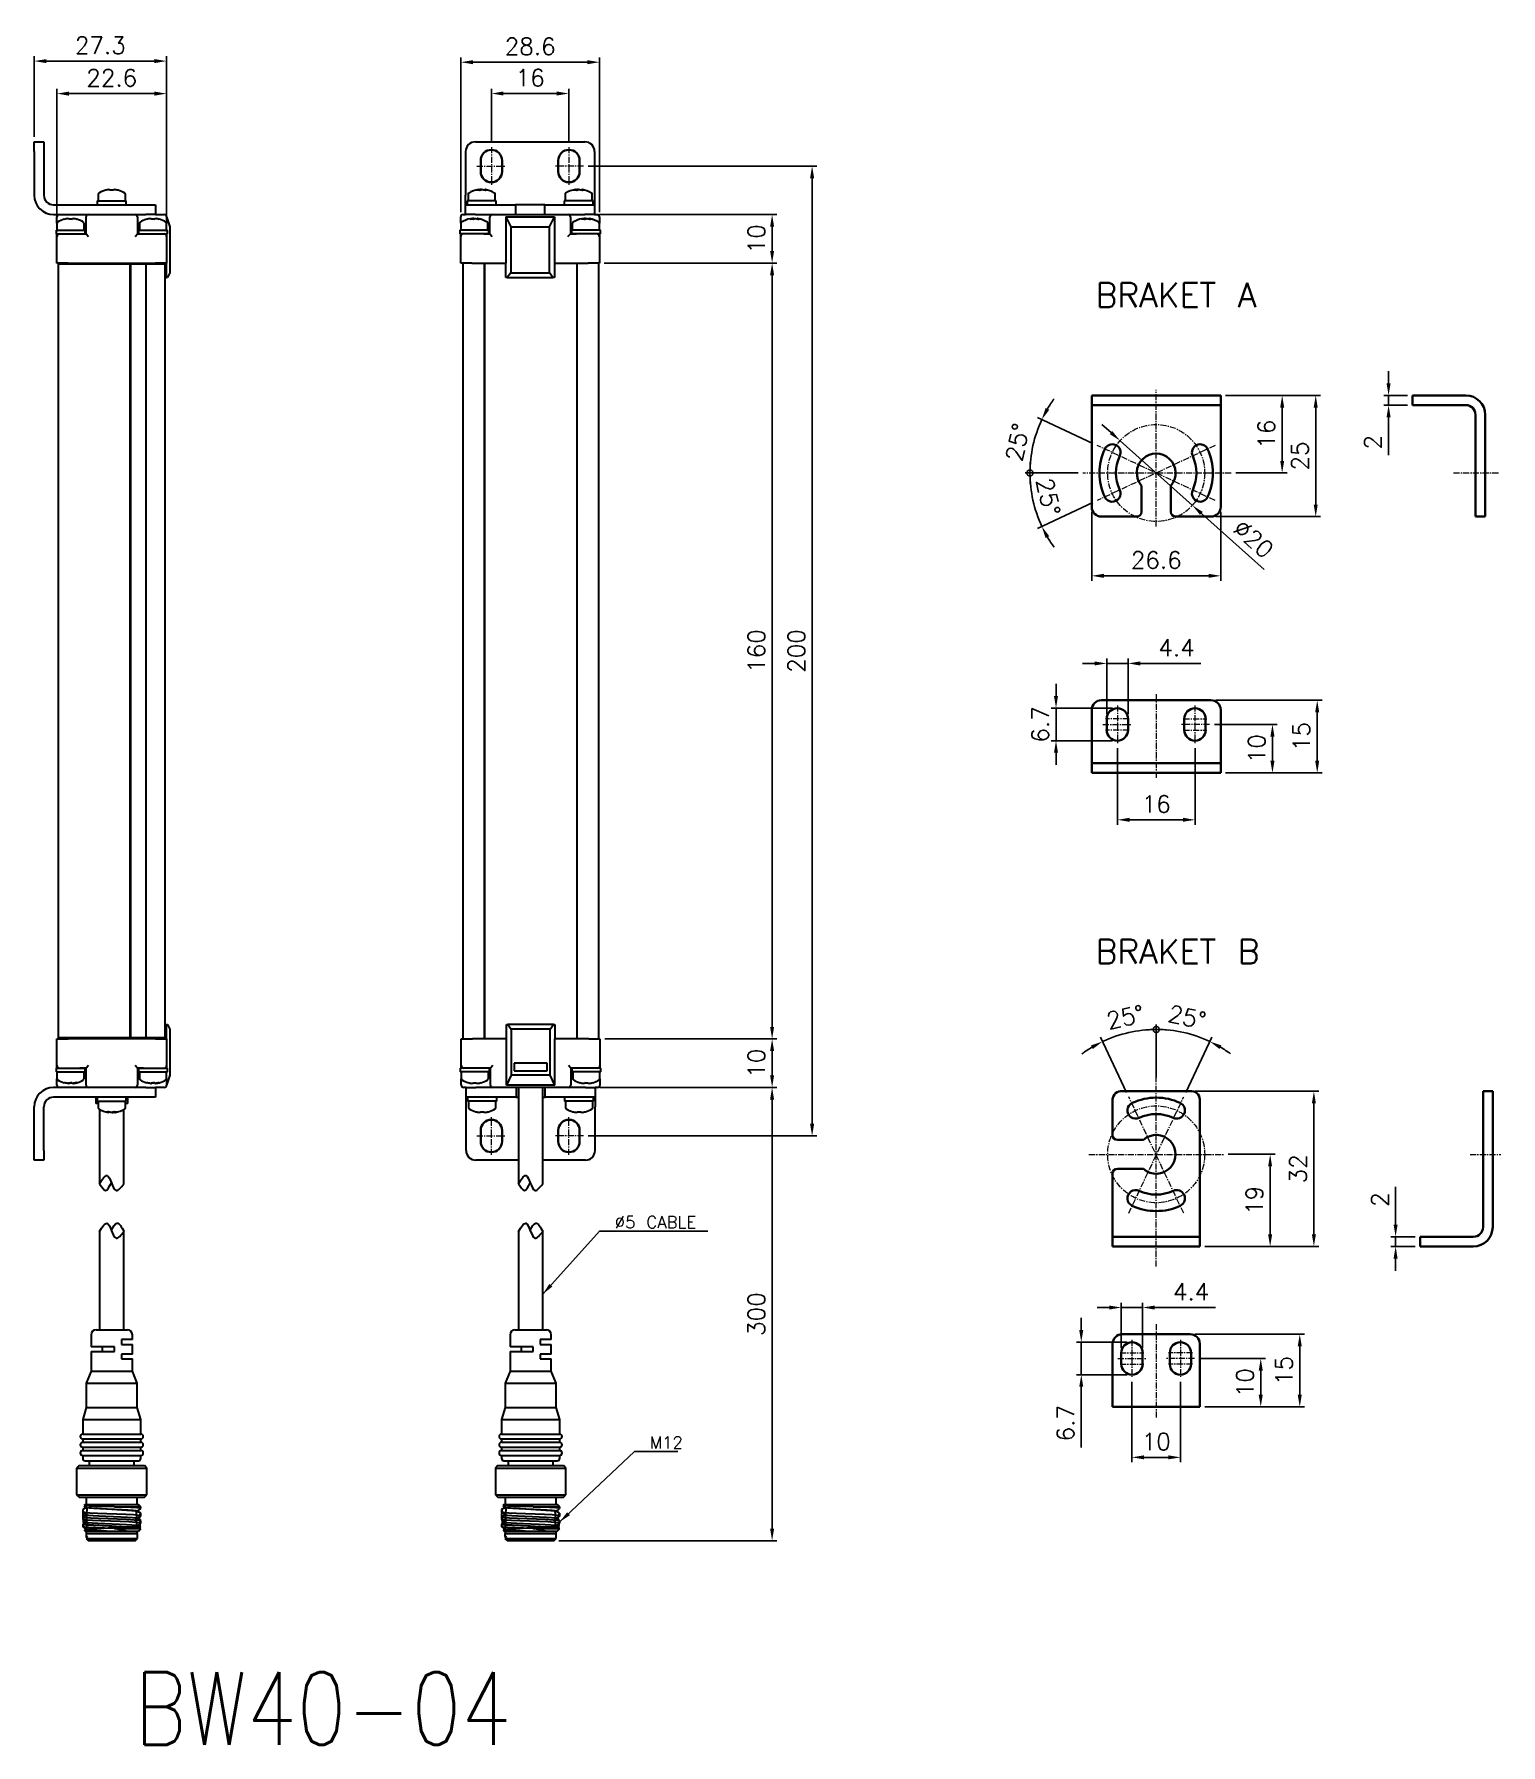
# Model space of a CAD drawing. Extents: x 172 to 474, y 203 to 556.
import ezdxf

# ---------------------------------------------------------------- set-up
doc = ezdxf.new("R2010")
doc.units = 0
doc.linetypes.add('CENTER', pattern=[2, 1.25, -0.25, 0.25, -0.25])
doc.layers.get('0').update_dxf_attribs({"linetype": 'CONTINUOUS'})
doc.layers.get('DEFPOINTS').update_dxf_attribs({"linetype": 'CONTINUOUS'})
for name, color, linetype, lineweight in [('AM_0', 7, 'CONTINUOUS', 35), ('Z_OM_CENTER', 4, 'CENTER', 13), ('Z_OM_OUTLINE', 7, 'CONTINUOUS', 30)]:
    doc.layers.add(name, color=color, linetype=linetype, lineweight=lineweight)
doc.layers.add('Z_OM_DIM', color=3, linetype='CONTINUOUS')
doc.layers.add('Z_OM_NOTE', color=3, linetype='CONTINUOUS')
doc.styles.get("Standard").update_dxf_attribs({"font": 'txt.shx'})
doc.dimstyles.new('AM_ISO', dxfattribs={"dimtxt": 3.5, "dimasz": 2.5, "dimexe": 1, "dimexo": 1, "dimgap": 1.5, "dimtad": 1, "dimdsep": 46, "dimtxsty": 'Standard', "dimcen": 0, "dimclrd": 256, "dimclre": 256, "dimclrt": 2, "dimadec": 0, "dimazin": 2, "dimtp": 0.1, "dimtm": 0.1, "dimtfac": 0.71, "dimtdec": 3, "dimtmove": 0, "dimatfit": 3, "dimfxl": 0, "dimlwd": -1, "dimlwe": -1, "dimarcsym": 0})

msp = doc.modelspace()

# ---------------------------------------------------------------- texts
at = {"layer": 'Z_OM_DIM'}
for s, p in [('BRAKET A', (390.721, 499.81)), ('BRAKET B', (390.721, 364.449))]:
    msp.add_text(s, height=5, dxfattribs=at).set_placement(p)
at = {"layer": 'Z_OM_DIM', "color": 2, "char_height": 2.5, "attachment_point": 7}
for s, insert in [('%%C5 CABLE', (291.536, 309.882)), ('M12', (298.727, 264.43))]:
    msp.add_mtext(s, dxfattribs=dict(at, insert=insert))
at = {"layer": 'Z_OM_NOTE', "width": 0.8}
msp.add_text('BW40-04', height=15, dxfattribs=at).set_placement((192.479, 203.359))

# ---------------------------------------------------------------- blocks, each defined once
blk = doc.blocks.new('*D1')
at = {"layer": 'DEFPOINTS', "color": 0}
for p in [(285.07, 528.91), (332.24, 528.91), (285.07, 328.91)]:
    blk.add_point(p, dxfattribs=at)
at = {"layer": 'Z_OM_DIM'}
for p, q in [((286.07, 528.91), (333.24, 528.91)), ((332.24, 331.41), (332.24, 526.41)), ((286.07, 328.91), (333.24, 328.91))]:
    blk.add_line(p, q, dxfattribs=at)
for points in [[(331.82, 526.41), (332.66, 526.41), (332.24, 528.91)], [(331.82, 331.41), (332.66, 331.41), (332.24, 328.91)]]:
    blk.add_solid(points, dxfattribs=at)
at = {"layer": 'Z_OM_DIM', "color": 2, "insert": (328.99, 428.91), "char_height": 3.5, "attachment_point": 5, "rotation": 90}
blk.add_mtext('200', dxfattribs=at)
blk = doc.blocks.new('*D2')
at = {"layer": 'DEFPOINTS', "color": 0}
for p in [(395.76, 472.28), (410.67, 458.95)]:
    blk.add_point(p, dxfattribs=at)
at = {"layer": 'Z_OM_DIM'}
for p, q in [((393.9, 473.95), (392.03, 475.61)), ((395.76, 472.28), (410.67, 458.95)), ((425.5, 445.71), (412.54, 457.29))]:
    blk.add_line(p, q, dxfattribs=at)
for points in [[(394.17, 474.26), (393.62, 473.64), (395.76, 472.28)], [(412.81, 457.6), (412.26, 456.98), (410.67, 458.95)]]:
    blk.add_solid(points, dxfattribs=at)
at = {"layer": 'Z_OM_DIM', "color": 2, "insert": (423.28, 452.04), "char_height": 3.5, "attachment_point": 5, "rotation": 318.2093}
blk.add_mtext('∅20', dxfattribs=at)
blk = doc.blocks.new('_DotSmall')
at = {"color": 0, "linetype": 'ByBlock', "const_width": 0.5}
blk.add_lwpolyline([(-0.0625, 0, 1), (0.0625, 0, 1)], format="xyb", close=True, dxfattribs=at)
blk = doc.blocks.new('*D3')
at = {"layer": 'DEFPOINTS', "color": 0}
for p in [(415.37, 471.28), (388.1, 465.62), (418.65, 465.62), (377.45, 461.84), (391.07, 459.95)]:
    blk.add_point(p, dxfattribs=at)
at = {"layer": 'Z_OM_DIM'}
for p, q in [((387.1, 465.62), (376.17, 465.62)), ((390.16, 459.53), (378.71, 454.19))]:
    blk.add_line(p, q, dxfattribs=at)
for start, end in [(174.4976, 180), (180, 205), (210.5024, 216.0049)]:
    blk.add_arc((403.22, 465.62), 26.04, start, end, dxfattribs=at)
blk.add_solid([(380.41, 452.21), (381.15, 452.59), (379.61, 454.61)], dxfattribs=at)
at = {"layer": 'Z_OM_DIM', "xscale": 2.5, "yscale": 2.5, "zscale": 2.5, "rotation": 269.9999999999999}
blk.add_blockref('_DotSmall', (377.17, 465.62), dxfattribs=at)
at = {"layer": 'Z_OM_DIM', "color": 2, "insert": (380.97, 460.69), "char_height": 3.5, "attachment_point": 5, "rotation": 282.5}
blk.add_mtext('25°', dxfattribs=at)
blk = doc.blocks.new('*D4')
at = {"layer": 'DEFPOINTS', "color": 0}
for p in [(389.92, 458.62), (416.52, 458.62), (416.52, 444.41)]:
    blk.add_point(p, dxfattribs=at)
at = {"layer": 'Z_OM_DIM'}
for p, q in [((389.92, 457.62), (389.92, 443.41)), ((416.52, 457.62), (416.52, 443.41)), ((392.42, 444.41), (414.02, 444.41))]:
    blk.add_line(p, q, dxfattribs=at)
for points in [[(392.42, 444.83), (392.42, 444), (389.92, 444.41)], [(414.02, 444.83), (414.02, 444), (416.52, 444.41)]]:
    blk.add_solid(points, dxfattribs=at)
at = {"layer": 'Z_OM_DIM', "color": 2, "insert": (403.22, 447.66), "char_height": 3.5, "attachment_point": 5}
blk.add_mtext('26.6', dxfattribs=at)
blk = doc.blocks.new('*D5')
at = {"layer": 'DEFPOINTS', "color": 0}
for p in [(416.52, 481.62), (429.2, 481.62), (418.65, 465.62)]:
    blk.add_point(p, dxfattribs=at)
at = {"layer": 'Z_OM_DIM'}
for p, q in [((417.52, 481.62), (430.2, 481.62)), ((429.2, 468.12), (429.2, 479.12)), ((419.65, 465.62), (430.2, 465.62))]:
    blk.add_line(p, q, dxfattribs=at)
for points in [[(428.79, 479.12), (429.62, 479.12), (429.2, 481.62)], [(428.79, 468.12), (429.62, 468.12), (429.2, 465.62)]]:
    blk.add_solid(points, dxfattribs=at)
at = {"layer": 'Z_OM_DIM', "color": 2, "insert": (425.95, 473.62), "char_height": 3.5, "attachment_point": 5, "rotation": 90}
blk.add_mtext('16', dxfattribs=at)
blk = doc.blocks.new('*D6')
at = {"layer": 'DEFPOINTS', "color": 0}
for p in [(416.52, 481.62), (436.12, 481.62), (414.52, 456.62)]:
    blk.add_point(p, dxfattribs=at)
at = {"layer": 'Z_OM_DIM'}
for p, q in [((417.52, 481.62), (437.12, 481.62)), ((436.12, 459.12), (436.12, 479.12)), ((415.52, 456.62), (437.12, 456.62))]:
    blk.add_line(p, q, dxfattribs=at)
for points in [[(435.7, 479.12), (436.53, 479.12), (436.12, 481.62)], [(435.7, 459.12), (436.53, 459.12), (436.12, 456.62)]]:
    blk.add_solid(points, dxfattribs=at)
at = {"layer": 'Z_OM_DIM', "color": 2, "insert": (432.87, 469.12), "char_height": 3.5, "attachment_point": 5, "rotation": 90}
blk.add_mtext('25', dxfattribs=at)
blk = doc.blocks.new('*D7')
at = {"layer": 'DEFPOINTS', "color": 0}
for p in [(456.08, 481.62), (451.15, 479.62), (456.08, 479.62)]:
    blk.add_point(p, dxfattribs=at)
at = {"layer": 'Z_OM_DIM'}
for p, q in [((451.15, 484.12), (451.15, 486.62)), ((455.08, 481.62), (450.15, 481.62)), ((451.15, 481.62), (451.15, 479.62)), ((455.08, 479.62), (450.15, 479.62)), ((451.15, 477.12), (451.15, 469.29))]:
    blk.add_line(p, q, dxfattribs=at)
for points in [[(450.73, 484.12), (451.56, 484.12), (451.15, 481.62)], [(450.73, 477.12), (451.56, 477.12), (451.15, 479.62)]]:
    blk.add_solid(points, dxfattribs=at)
at = {"layer": 'Z_OM_DIM', "color": 2, "insert": (447.9, 471.95), "char_height": 3.5, "attachment_point": 5, "rotation": 90}
blk.add_mtext('2', dxfattribs=at)
blk = doc.blocks.new('*D8')
at = {"layer": 'DEFPOINTS', "color": 0}
for p in [(414.22, 413.77), (427.19, 413.77), (416.52, 403.77)]:
    blk.add_point(p, dxfattribs=at)
at = {"layer": 'Z_OM_DIM'}
for p, q in [((415.22, 413.77), (428.19, 413.77)), ((427.19, 406.27), (427.19, 411.27)), ((417.52, 403.77), (428.19, 403.77))]:
    blk.add_line(p, q, dxfattribs=at)
for points in [[(426.77, 411.27), (427.61, 411.27), (427.19, 413.77)], [(426.77, 406.27), (427.61, 406.27), (427.19, 403.77)]]:
    blk.add_solid(points, dxfattribs=at)
at = {"layer": 'Z_OM_DIM', "color": 2, "insert": (423.94, 408.77), "char_height": 3.5, "attachment_point": 5, "rotation": 90}
blk.add_mtext('10', dxfattribs=at)
blk = doc.blocks.new('*D9')
at = {"layer": 'DEFPOINTS', "color": 0}
for p in [(414.52, 418.77), (436.43, 418.77), (416.52, 403.77)]:
    blk.add_point(p, dxfattribs=at)
at = {"layer": 'Z_OM_DIM'}
for p, q in [((415.52, 418.77), (437.43, 418.77)), ((436.43, 406.27), (436.43, 416.27)), ((417.52, 403.77), (437.43, 403.77))]:
    blk.add_line(p, q, dxfattribs=at)
for points in [[(436.01, 416.27), (436.84, 416.27), (436.43, 418.77)], [(436.01, 406.27), (436.84, 406.27), (436.43, 403.77)]]:
    blk.add_solid(points, dxfattribs=at)
at = {"layer": 'Z_OM_DIM', "color": 2, "insert": (433.18, 411.27), "char_height": 3.5, "attachment_point": 5, "rotation": 90}
blk.add_mtext('15', dxfattribs=at)
blk = doc.blocks.new('*D10')
at = {"layer": 'DEFPOINTS', "color": 0}
for p in [(397.42, 426.35), (393.02, 414.92), (397.42, 414.92)]:
    blk.add_point(p, dxfattribs=at)
at = {"layer": 'Z_OM_DIM'}
for p, q in [((393.02, 415.92), (393.02, 427.35)), ((397.42, 415.92), (397.42, 427.35)), ((390.52, 426.35), (388.02, 426.35)), ((393.02, 426.35), (397.42, 426.35)), ((399.92, 426.35), (412.42, 426.35))]:
    blk.add_line(p, q, dxfattribs=at)
for points in [[(390.52, 426.76), (390.52, 425.93), (393.02, 426.35)], [(399.92, 426.76), (399.92, 425.93), (397.42, 426.35)]]:
    blk.add_solid(points, dxfattribs=at)
at = {"layer": 'Z_OM_DIM', "color": 2, "insert": (407.42, 429.6), "char_height": 3.5, "attachment_point": 5}
blk.add_mtext('4.4', dxfattribs=at)
blk = doc.blocks.new('*D11')
at = {"layer": 'DEFPOINTS', "color": 0}
for p in [(395.22, 417.12), (382.55, 410.42), (395.22, 410.42)]:
    blk.add_point(p, dxfattribs=at)
at = {"layer": 'Z_OM_DIM'}
for p, q in [((382.55, 419.62), (382.55, 422.12)), ((394.22, 417.12), (381.55, 417.12)), ((382.55, 417.12), (382.55, 410.42)), ((394.22, 410.42), (381.55, 410.42)), ((382.55, 407.92), (382.55, 405.42))]:
    blk.add_line(p, q, dxfattribs=at)
for points in [[(382.13, 419.62), (382.96, 419.62), (382.55, 417.12)], [(382.13, 407.92), (382.96, 407.92), (382.55, 410.42)]]:
    blk.add_solid(points, dxfattribs=at)
at = {"layer": 'Z_OM_DIM', "color": 2, "insert": (379.3, 413.77), "char_height": 3.5, "attachment_point": 5, "rotation": 90}
blk.add_mtext('6.7', dxfattribs=at)
blk = doc.blocks.new('*D12')
at = {"layer": 'DEFPOINTS', "color": 0}
for p in [(395.22, 409.86), (411.22, 409.86), (411.22, 394.1)]:
    blk.add_point(p, dxfattribs=at)
at = {"layer": 'Z_OM_DIM'}
for p, q in [((395.22, 408.86), (395.22, 393.1)), ((411.22, 408.86), (411.22, 393.1)), ((397.72, 394.1), (408.72, 394.1))]:
    blk.add_line(p, q, dxfattribs=at)
for points in [[(397.72, 394.52), (397.72, 393.69), (395.22, 394.1)], [(408.72, 394.52), (408.72, 393.69), (411.22, 394.1)]]:
    blk.add_solid(points, dxfattribs=at)
at = {"layer": 'Z_OM_DIM', "color": 2, "insert": (403.22, 397.35), "char_height": 3.5, "attachment_point": 5}
blk.add_mtext('16', dxfattribs=at)
blk = doc.blocks.new('*D14')
at = {"layer": 'DEFPOINTS', "color": 0}
for p in [(378.27, 473.09), (391.07, 471.28), (388.1, 465.62), (418.65, 465.62), (415.37, 459.95)]:
    blk.add_point(p, dxfattribs=at)
at = {"layer": 'Z_OM_DIM'}
for p, q in [((390.16, 471.71), (378.71, 477.05)), ((387.1, 465.62), (376.17, 465.62))]:
    blk.add_line(p, q, dxfattribs=at)
for start, end in [(143.9951, 149.4976), (155, 180), (180, 185.5024)]:
    blk.add_arc((403.22, 465.62), 26.04, start, end, dxfattribs=at)
blk.add_solid([(381.15, 478.64), (380.41, 479.03), (379.61, 476.62)], dxfattribs=at)
at = {"layer": 'Z_OM_DIM', "xscale": 2.5, "yscale": 2.5, "zscale": 2.5, "rotation": 89.99999999999984}
blk.add_blockref('_DotSmall', (377.17, 465.62), dxfattribs=at)
at = {"layer": 'Z_OM_DIM', "color": 2, "insert": (374.62, 471.96), "char_height": 3.5, "attachment_point": 5, "rotation": 77.5}
blk.add_mtext('25°', dxfattribs=at)
blk = doc.blocks.new('*D15')
at = {"layer": 'DEFPOINTS', "color": 0}
for p in [(399.42, 350.58), (403.22, 339.94), (397.55, 336.97), (408.88, 312.96), (403.22, 309.69)]:
    blk.add_point(p, dxfattribs=at)
at = {"layer": 'Z_OM_DIM'}
for p, q in [((397.12, 337.87), (391.73, 349.29)), ((403.22, 340.94), (403.22, 351.86))]:
    blk.add_line(p, q, dxfattribs=at)
for start, end in [(90, 115.2737), (84.466, 90), (120.8077, 126.3417)]:
    blk.add_arc((403.22, 324.97), 25.89, start, end, dxfattribs=at)
blk.add_solid([(389.76, 347.57), (390.15, 346.84), (392.16, 348.38)], dxfattribs=at)
at = {"layer": 'Z_OM_DIM', "xscale": 2.5, "yscale": 2.5, "zscale": 2.5, "rotation": 179.9999999999999}
blk.add_blockref('_DotSmall', (403.22, 350.86), dxfattribs=at)
at = {"layer": 'Z_OM_DIM', "color": 2, "insert": (396.84, 353.4), "char_height": 3.5, "attachment_point": 5, "rotation": 12.6368}
blk.add_mtext('25°', dxfattribs=at)
blk = doc.blocks.new('*D16')
at = {"layer": 'DEFPOINTS', "color": 0}
for p in [(410.72, 349.75), (403.22, 339.94), (408.88, 336.97), (397.55, 312.96), (403.22, 309.69)]:
    blk.add_point(p, dxfattribs=at)
at = {"layer": 'Z_OM_DIM'}
for p, q in [((403.22, 340.94), (403.22, 351.86)), ((409.31, 337.87), (414.7, 349.29))]:
    blk.add_line(p, q, dxfattribs=at)
for start, end in [(90, 95.533), (64.7263, 90), (53.6604, 59.1933)]:
    blk.add_arc((403.22, 324.97), 25.9, start, end, dxfattribs=at)
blk.add_solid([(416.28, 346.84), (416.68, 347.58), (414.27, 348.39)], dxfattribs=at)
at = {"layer": 'Z_OM_DIM', "xscale": 2.5, "yscale": 2.5, "zscale": 2.5, "rotation": 359.9999999999999}
blk.add_blockref('_DotSmall', (403.22, 350.86), dxfattribs=at)
at = {"layer": 'Z_OM_DIM', "color": 2, "insert": (409.59, 353.41), "char_height": 3.5, "attachment_point": 5, "rotation": 347.3632}
blk.add_mtext('25°', dxfattribs=at)
blk = doc.blocks.new('*D17')
at = {"layer": 'DEFPOINTS', "color": 0}
for p in [(417.08, 325.12), (426.72, 325.12), (412.22, 306.12)]:
    blk.add_point(p, dxfattribs=at)
at = {"layer": 'Z_OM_DIM'}
for p, q in [((418.08, 325.12), (427.72, 325.12)), ((426.72, 308.62), (426.72, 322.62)), ((413.22, 306.12), (427.72, 306.12))]:
    blk.add_line(p, q, dxfattribs=at)
for points in [[(426.3, 322.62), (427.13, 322.62), (426.72, 325.12)], [(426.3, 308.62), (427.13, 308.62), (426.72, 306.12)]]:
    blk.add_solid(points, dxfattribs=at)
at = {"layer": 'Z_OM_DIM', "color": 2, "insert": (423.47, 315.62), "char_height": 3.5, "attachment_point": 5, "rotation": 90}
blk.add_mtext('19', dxfattribs=at)
blk = doc.blocks.new('*D18')
at = {"layer": 'DEFPOINTS', "color": 0}
for p in [(410.22, 338.12), (435.74, 338.12), (412.22, 306.12)]:
    blk.add_point(p, dxfattribs=at)
at = {"layer": 'Z_OM_DIM'}
for p, q in [((411.22, 338.12), (436.74, 338.12)), ((435.74, 308.62), (435.74, 335.62)), ((413.22, 306.12), (436.74, 306.12))]:
    blk.add_line(p, q, dxfattribs=at)
for points in [[(435.33, 335.62), (436.16, 335.62), (435.74, 338.12)], [(435.33, 308.62), (436.16, 308.62), (435.74, 306.12)]]:
    blk.add_solid(points, dxfattribs=at)
at = {"layer": 'Z_OM_DIM', "color": 2, "insert": (432.49, 322.12), "char_height": 3.5, "attachment_point": 5, "rotation": 90}
blk.add_mtext('32', dxfattribs=at)
blk = doc.blocks.new('*D19')
at = {"layer": 'DEFPOINTS', "color": 0}
for p in [(452.6, 308.12), (457.63, 308.12), (457.63, 306.12)]:
    blk.add_point(p, dxfattribs=at)
at = {"layer": 'Z_OM_DIM'}
for p, q in [((452.6, 310.62), (452.6, 318.45)), ((456.63, 308.12), (451.6, 308.12)), ((452.6, 306.12), (452.6, 308.12)), ((456.63, 306.12), (451.6, 306.12)), ((452.6, 303.62), (452.6, 301.12))]:
    blk.add_line(p, q, dxfattribs=at)
for points in [[(452.18, 310.62), (453.01, 310.62), (452.6, 308.12)], [(452.18, 303.62), (453.01, 303.62), (452.6, 306.12)]]:
    blk.add_solid(points, dxfattribs=at)
at = {"layer": 'Z_OM_DIM', "color": 2, "insert": (449.35, 315.78), "char_height": 3.5, "attachment_point": 5, "rotation": 90}
blk.add_mtext('2', dxfattribs=at)
blk = doc.blocks.new('*D20')
at = {"layer": 'DEFPOINTS', "color": 0}
for p in [(411.12, 283.03), (424.78, 283.03), (412.22, 273.03)]:
    blk.add_point(p, dxfattribs=at)
at = {"layer": 'Z_OM_DIM'}
for p, q in [((412.12, 283.03), (425.78, 283.03)), ((424.78, 275.53), (424.78, 280.53)), ((413.22, 273.03), (425.78, 273.03))]:
    blk.add_line(p, q, dxfattribs=at)
for points in [[(424.36, 280.53), (425.2, 280.53), (424.78, 283.03)], [(424.36, 275.53), (425.2, 275.53), (424.78, 273.03)]]:
    blk.add_solid(points, dxfattribs=at)
at = {"layer": 'Z_OM_DIM', "color": 2, "insert": (421.53, 278.03), "char_height": 3.5, "attachment_point": 5, "rotation": 90}
blk.add_mtext('10', dxfattribs=at)
blk = doc.blocks.new('*D21')
at = {"layer": 'DEFPOINTS', "color": 0}
for p in [(410.22, 288.03), (432.83, 288.03), (412.22, 273.03)]:
    blk.add_point(p, dxfattribs=at)
at = {"layer": 'Z_OM_DIM'}
for p, q in [((411.22, 288.03), (433.83, 288.03)), ((432.83, 275.53), (432.83, 285.53)), ((413.22, 273.03), (433.83, 273.03))]:
    blk.add_line(p, q, dxfattribs=at)
for points in [[(432.41, 285.53), (433.24, 285.53), (432.83, 288.03)], [(432.41, 275.53), (433.24, 275.53), (432.83, 273.03)]]:
    blk.add_solid(points, dxfattribs=at)
at = {"layer": 'Z_OM_DIM', "color": 2, "insert": (429.58, 280.53), "char_height": 3.5, "attachment_point": 5, "rotation": 90}
blk.add_mtext('15', dxfattribs=at)
blk = doc.blocks.new('*D22')
at = {"layer": 'DEFPOINTS', "color": 0}
for p in [(398.22, 279.21), (408.22, 279.21), (408.22, 262.63)]:
    blk.add_point(p, dxfattribs=at)
at = {"layer": 'Z_OM_DIM'}
for p, q in [((398.22, 278.21), (398.22, 261.63)), ((408.22, 278.21), (408.22, 261.63)), ((400.72, 262.63), (405.72, 262.63))]:
    blk.add_line(p, q, dxfattribs=at)
for points in [[(400.72, 263.05), (400.72, 262.22), (398.22, 262.63)], [(405.72, 263.05), (405.72, 262.22), (408.22, 262.63)]]:
    blk.add_solid(points, dxfattribs=at)
at = {"layer": 'Z_OM_DIM', "color": 2, "insert": (403.22, 265.88), "char_height": 3.5, "attachment_point": 5}
blk.add_mtext('10', dxfattribs=at)
blk = doc.blocks.new('*D23')
at = {"layer": 'DEFPOINTS', "color": 0}
for p in [(400.42, 293.53), (396.02, 284.18), (400.42, 284.18)]:
    blk.add_point(p, dxfattribs=at)
at = {"layer": 'Z_OM_DIM'}
for p, q in [((393.52, 293.53), (391.02, 293.53)), ((396.02, 285.18), (396.02, 294.53)), ((396.02, 293.53), (400.42, 293.53)), ((400.42, 285.18), (400.42, 294.53)), ((402.92, 293.53), (415.42, 293.53))]:
    blk.add_line(p, q, dxfattribs=at)
for points in [[(393.52, 293.94), (393.52, 293.11), (396.02, 293.53)], [(402.92, 293.94), (402.92, 293.11), (400.42, 293.53)]]:
    blk.add_solid(points, dxfattribs=at)
at = {"layer": 'Z_OM_DIM', "color": 2, "insert": (410.42, 296.78), "char_height": 3.5, "attachment_point": 5}
blk.add_mtext('4.4', dxfattribs=at)
blk = doc.blocks.new('*D24')
at = {"layer": 'DEFPOINTS', "color": 0}
for p in [(398.22, 286.38), (387.76, 279.68), (398.22, 279.68)]:
    blk.add_point(p, dxfattribs=at)
at = {"layer": 'Z_OM_DIM'}
for p, q in [((387.76, 288.88), (387.76, 291.38)), ((397.22, 286.38), (386.76, 286.38)), ((387.76, 286.38), (387.76, 279.68)), ((397.22, 279.68), (386.76, 279.68)), ((387.76, 277.18), (387.76, 264.68))]:
    blk.add_line(p, q, dxfattribs=at)
for points in [[(387.34, 288.88), (388.17, 288.88), (387.76, 286.38)], [(387.34, 277.18), (388.17, 277.18), (387.76, 279.68)]]:
    blk.add_solid(points, dxfattribs=at)
at = {"layer": 'Z_OM_DIM', "color": 2, "insert": (384.51, 269.68), "char_height": 3.5, "attachment_point": 5, "rotation": 90}
blk.add_mtext('6.7', dxfattribs=at)
blk = doc.blocks.new('*D25')
at = {"layer": 'DEFPOINTS', "color": 0}
for p in [(288.38, 508.91), (323.99, 508.91), (288.48, 348.91)]:
    blk.add_point(p, dxfattribs=at)
at = {"layer": 'Z_OM_DIM'}
for p, q in [((289.38, 508.91), (324.99, 508.91)), ((323.99, 351.41), (323.99, 506.41)), ((289.48, 348.91), (324.99, 348.91))]:
    blk.add_line(p, q, dxfattribs=at)
for points in [[(323.57, 506.41), (324.4, 506.41), (323.99, 508.91)], [(323.57, 351.41), (324.4, 351.41), (323.99, 348.91)]]:
    blk.add_solid(points, dxfattribs=at)
at = {"layer": 'Z_OM_DIM', "color": 2, "insert": (320.74, 428.91), "char_height": 3.5, "attachment_point": 5, "rotation": 90}
blk.add_mtext('160', dxfattribs=at)
blk = doc.blocks.new('*D26')
at = {"layer": 'DEFPOINTS', "color": 0}
for p in [(287.38, 518.91), (323.99, 518.91), (288.38, 508.91)]:
    blk.add_point(p, dxfattribs=at)
at = {"layer": 'Z_OM_DIM'}
for p, q in [((288.38, 518.91), (324.99, 518.91)), ((323.99, 511.41), (323.99, 516.41)), ((289.38, 508.91), (324.99, 508.91))]:
    blk.add_line(p, q, dxfattribs=at)
for points in [[(323.57, 516.41), (324.4, 516.41), (323.99, 518.91)], [(323.57, 511.41), (324.4, 511.41), (323.99, 508.91)]]:
    blk.add_solid(points, dxfattribs=at)
at = {"layer": 'Z_OM_DIM', "color": 2, "insert": (320.74, 513.91), "char_height": 3.5, "attachment_point": 5, "rotation": 90}
blk.add_mtext('10', dxfattribs=at)
blk = doc.blocks.new('*D27')
at = {"layer": 'DEFPOINTS', "color": 0}
for p in [(288.48, 348.91), (287.48, 338.91), (323.99, 338.91)]:
    blk.add_point(p, dxfattribs=at)
at = {"layer": 'Z_OM_DIM'}
for p, q in [((289.48, 348.91), (324.99, 348.91)), ((323.99, 346.41), (323.99, 341.41)), ((288.48, 338.91), (324.99, 338.91))]:
    blk.add_line(p, q, dxfattribs=at)
for points in [[(323.57, 346.41), (324.4, 346.41), (323.99, 348.91)], [(323.57, 341.41), (324.4, 341.41), (323.99, 338.91)]]:
    blk.add_solid(points, dxfattribs=at)
at = {"layer": 'Z_OM_DIM', "color": 2, "insert": (320.74, 343.91), "char_height": 3.5, "attachment_point": 5, "rotation": 90}
blk.add_mtext('10', dxfattribs=at)
blk = doc.blocks.new('*D28')
at = {"layer": 'DEFPOINTS', "color": 0}
for p in [(287.48, 338.91), (278.98, 245.43), (323.99, 245.43)]:
    blk.add_point(p, dxfattribs=at)
at = {"layer": 'Z_OM_DIM'}
for p, q in [((288.48, 338.91), (324.99, 338.91)), ((323.99, 336.41), (323.99, 247.93)), ((279.98, 245.43), (324.99, 245.43))]:
    blk.add_line(p, q, dxfattribs=at)
for points in [[(323.57, 336.41), (324.4, 336.41), (323.99, 338.91)], [(323.57, 247.93), (324.4, 247.93), (323.99, 245.43)]]:
    blk.add_solid(points, dxfattribs=at)
at = {"layer": 'Z_OM_DIM', "color": 2, "insert": (320.74, 292.17), "char_height": 3.5, "attachment_point": 5, "rotation": 90}
blk.add_mtext('300', dxfattribs=at)
blk = doc.blocks.new('*D29')
at = {"layer": 'DEFPOINTS', "color": 0}
for p in [(288.38, 550.33), (259.78, 518.41), (288.38, 518.41)]:
    blk.add_point(p, dxfattribs=at)
at = {"layer": 'Z_OM_DIM'}
for p, q in [((259.78, 519.41), (259.78, 551.33)), ((262.28, 550.33), (285.88, 550.33)), ((288.38, 519.41), (288.38, 551.33))]:
    blk.add_line(p, q, dxfattribs=at)
for points in [[(262.28, 550.75), (262.28, 549.91), (259.78, 550.33)], [(285.88, 550.75), (285.88, 549.91), (288.38, 550.33)]]:
    blk.add_solid(points, dxfattribs=at)
at = {"layer": 'Z_OM_DIM', "color": 2, "insert": (274.08, 553.58), "char_height": 3.5, "attachment_point": 5}
blk.add_mtext('28.6', dxfattribs=at)
blk = doc.blocks.new('*D30')
at = {"layer": 'DEFPOINTS', "color": 0}
for p in [(282.08, 543.87), (266.08, 532.82), (282.08, 532.82)]:
    blk.add_point(p, dxfattribs=at)
at = {"layer": 'Z_OM_DIM'}
for p, q in [((266.08, 533.82), (266.08, 544.87)), ((268.58, 543.87), (279.58, 543.87)), ((282.08, 533.82), (282.08, 544.87))]:
    blk.add_line(p, q, dxfattribs=at)
for points in [[(268.58, 544.29), (268.58, 543.46), (266.08, 543.87)], [(279.58, 544.29), (279.58, 543.46), (282.08, 543.87)]]:
    blk.add_solid(points, dxfattribs=at)
at = {"layer": 'Z_OM_DIM', "color": 2, "insert": (274.08, 547.12), "char_height": 3.5, "attachment_point": 5}
blk.add_mtext('16', dxfattribs=at)
blk = doc.blocks.new('*D31')
at = {"layer": 'DEFPOINTS', "color": 0}
for p in [(176.48, 543.85), (176.48, 514.41), (199.08, 514.41)]:
    blk.add_point(p, dxfattribs=at)
at = {"layer": 'Z_OM_DIM'}
for p, q in [((176.48, 515.41), (176.48, 544.85)), ((196.58, 543.85), (178.98, 543.85)), ((199.08, 515.41), (199.08, 544.85))]:
    blk.add_line(p, q, dxfattribs=at)
for points in [[(178.98, 544.27), (178.98, 543.43), (176.48, 543.85)], [(196.58, 544.27), (196.58, 543.43), (199.08, 543.85)]]:
    blk.add_solid(points, dxfattribs=at)
at = {"layer": 'Z_OM_DIM', "color": 2, "insert": (187.78, 547.1), "char_height": 3.5, "attachment_point": 5}
blk.add_mtext('22.6', dxfattribs=at)
blk = doc.blocks.new('*D32')
at = {"layer": 'DEFPOINTS', "color": 0}
for p in [(199.08, 550.56), (171.78, 533.91), (199.08, 514.41)]:
    blk.add_point(p, dxfattribs=at)
at = {"layer": 'Z_OM_DIM'}
for p, q in [((171.78, 534.91), (171.78, 551.56)), ((174.28, 550.56), (196.58, 550.56)), ((199.08, 515.41), (199.08, 551.56))]:
    blk.add_line(p, q, dxfattribs=at)
for points in [[(174.28, 550.97), (174.28, 550.14), (171.78, 550.56)], [(196.58, 550.97), (196.58, 550.14), (199.08, 550.56)]]:
    blk.add_solid(points, dxfattribs=at)
at = {"layer": 'Z_OM_DIM', "color": 2, "insert": (185.43, 553.81), "char_height": 3.5, "attachment_point": 5}
blk.add_mtext('27.3', dxfattribs=at)

# ---------------------------------------------------------------- dimensions: what is measured, and where the dimension line sits
at = {"layer": 'Z_OM_DIM'}
for base, p1, p2, picture, middle in [((199.08, 550.556), (171.78, 533.912), (199.08, 514.412), '*D32', (185.43, 553.806)), ((288.375, 550.33), (259.775, 518.412), (288.375, 518.412), '*D29', (274.075, 553.58)), ((176.48, 543.85), (199.08, 514.412), (176.48, 514.412), '*D31', (187.78, 547.1)), ((282.075, 543.874), (266.075, 532.822), (282.075, 532.822), '*D30', (274.075, 547.124)), ((416.517, 444.413), (389.917, 458.618), (416.517, 458.618), '*D4', (403.217, 447.663)), ((397.417, 426.346), (393.017, 414.916), (397.417, 414.916), '*D10', (407.417, 429.596)), ((411.217, 394.103), (395.217, 409.856), (411.217, 409.856), '*D12', (403.217, 397.353)), ((400.417, 293.526), (396.017, 284.177), (400.417, 284.177), '*D23', (410.417, 296.776)), ((408.217, 262.633), (398.217, 279.213), (408.217, 279.213), '*D22', (403.217, 265.883))]:
    dim = msp.add_linear_dim(base=base, p1=p1, p2=p2, dimstyle='AM_ISO', dxfattribs=at)
    dim.commit()
    dim.dimension.update_dxf_attribs({"geometry": picture, "text_midpoint": middle})
for base, p1, p2, picture, middle in [((332.241, 528.912), (285.075, 328.912), (285.075, 528.912), '*D1', (332.241, 428.912)), ((323.986, 508.912), (288.475, 348.912), (288.375, 508.912), '*D25', (323.986, 428.912)), ((382.547, 410.416), (395.217, 417.116), (395.217, 410.416), '*D11', (382.547, 413.766))]:
    dim = msp.add_linear_dim(base=base, p1=p1, p2=p2, angle=90, dimstyle='AM_ISO', dxfattribs=at)
    dim.commit()
    dim.dimension.update_dxf_attribs({"geometry": picture, "text_midpoint": middle, "dimtype": 160})
for base, p1, p2, picture, middle in [((323.986, 518.912), (288.375, 508.912), (287.375, 518.912), '*D26', (320.736, 513.912)), ((451.146, 479.618), (456.08, 481.618), (456.08, 479.618), '*D7', (447.896, 471.952)), ((436.116, 481.618), (414.517, 456.618), (416.517, 481.618), '*D6', (432.866, 469.118)), ((429.204, 481.618), (418.647, 465.618), (416.517, 481.618), '*D5', (425.954, 473.618)), ((436.427, 418.766), (416.517, 403.766), (414.517, 418.766), '*D9', (433.177, 411.266)), ((427.189, 413.766), (416.517, 403.766), (414.216, 413.766), '*D8', (423.939, 408.766)), ((323.986, 338.912), (288.475, 348.912), (287.475, 338.912), '*D27', (320.736, 343.912)), ((435.744, 338.116), (412.217, 306.116), (410.217, 338.116), '*D18', (432.494, 322.116)), ((426.716, 325.116), (412.217, 306.116), (417.085, 325.116), '*D17', (423.466, 315.616)), ((452.598, 308.116), (457.629, 306.116), (457.629, 308.116), '*D19', (449.348, 315.783)), ((387.756, 279.677), (398.217, 286.377), (398.217, 279.677), '*D24', (384.506, 269.677)), ((432.826, 288.027), (412.217, 273.027), (410.217, 288.027), '*D21', (429.576, 280.527)), ((424.781, 283.027), (412.217, 273.027), (411.115, 283.027), '*D20', (421.531, 278.027))]:
    dim = msp.add_linear_dim(base=base, p1=p1, p2=p2, angle=90, dimstyle='AM_ISO', dxfattribs=at)
    dim.commit()
    dim.dimension.update_dxf_attribs({"geometry": picture, "text_midpoint": middle})
for base, line1, line2, override, picture, middle in [((378.269, 473.087), ((415.368, 459.952), (391.065, 471.285)), ((418.647, 465.618), (388.096, 465.618)), {"dimblk2": 'DotSmall', "dimsah": 1}, '*D14', (374.619, 471.958)), ((377.45, 461.844), ((415.368, 471.285), (391.065, 459.952)), ((418.647, 465.618), (388.096, 465.618)), {"dimblk1": 'DotSmall', "dimsah": 1}, '*D3', (380.965, 460.685)), ((399.423, 350.58), ((408.883, 312.964), (397.55, 336.967)), ((403.217, 309.686), (403.217, 339.937)), {"dimblk1": 'DotSmall', "dimsah": 1}, '*D15', (396.841, 353.404)), ((410.723, 349.752), ((397.55, 312.964), (408.883, 336.967)), ((403.217, 309.686), (403.217, 339.937)), {"dimblk2": 'DotSmall', "dimsah": 1}, '*D16', (409.594, 353.408))]:
    dim = msp.add_angular_dim_2l(base=base, line1=line1, line2=line2, dimstyle='AM_ISO', override=override, dxfattribs=at)
    dim.commit()
    dim.dimension.update_dxf_attribs({"geometry": picture, "text_midpoint": middle})
dim = msp.add_diameter_dim_2p(p1=(395.761, 472.283), p2=(410.673, 458.954), dimstyle='AM_ISO', dxfattribs=at)
dim.commit()
dim.dimension.update_dxf_attribs({"geometry": '*D2', "text_midpoint": (421.115, 449.62), "dimtype": 163})
dim = msp.add_linear_dim(base=(323.986, 245.431), p1=(287.475, 338.912), p2=(278.978, 245.431), angle=90, text='300', dimstyle='AM_ISO', dxfattribs=at)
dim.commit()
dim.dimension.update_dxf_attribs({"geometry": '*D28', "text_midpoint": (320.736, 292.172)})

# ---------------------------------------------------------------- linework, layer by layer
at = {"layer": 'AM_0'}
for p, q in [((263.875, 530.062), (263.875, 527.762)), ((268.275, 527.762), (268.275, 530.062)), ((279.875, 530.062), (279.875, 527.762)), ((284.275, 530.062), (284.275, 527.762)), ((456.08, 481.618), (467.08, 481.618)), ((456.08, 479.618), (456.08, 481.618)), ((456.08, 479.618), (467.08, 479.618)), ((469.08, 456.618), (469.08, 477.618)), ((471.08, 456.618), (471.08, 477.618)), ((400.217, 462.973), (400.217, 457.618)), ((406.217, 462.973), (406.217, 457.618)), ((407.217, 456.618), (414.517, 456.618)), ((469.08, 456.618), (471.08, 456.618)), ((389.917, 416.766), (389.917, 403.766)), ((414.517, 418.766), (391.917, 418.766)), ((416.517, 416.766), (416.517, 403.766)), ((393.017, 414.916), (393.017, 412.616)), ((397.417, 412.616), (397.417, 414.916)), ((409.017, 414.916), (409.017, 412.616)), ((413.417, 414.916), (413.417, 412.616)), ((416.517, 405.766), (389.917, 405.766)), ((416.517, 403.766), (389.917, 403.766)), ((470.629, 310.116), (470.629, 338.116)), ((470.629, 338.116), (472.629, 338.116)), ((472.629, 310.116), (472.629, 338.116)), ((263.875, 327.762), (263.875, 330.062)), ((268.275, 330.062), (268.275, 327.762)), ((279.875, 330.062), (279.875, 327.762)), ((284.275, 327.762), (284.275, 330.062)), ((400.571, 328.116), (395.217, 328.116)), ((400.571, 322.116), (395.217, 322.116)), ((457.629, 308.116), (468.629, 308.116)), ((457.629, 306.116), (457.629, 308.116)), ((457.629, 306.116), (468.629, 306.116)), ((394.217, 286.027), (394.217, 273.027)), ((396.217, 288.027), (410.217, 288.027)), ((412.217, 286.027), (412.217, 273.027)), ((396.017, 284.177), (396.017, 281.877)), ((400.417, 281.877), (400.417, 284.177)), ((406.017, 284.177), (406.017, 281.877)), ((410.417, 284.177), (410.417, 281.877)), ((394.217, 273.027), (412.217, 273.027))]:
    msp.add_line(p, q, dxfattribs=at)
at = {"layer": 'AM_0', "linetype": 'Continuous'}
for p, q in [((389.917, 458.618), (389.917, 481.618)), ((416.517, 481.618), (389.917, 481.618)), ((416.517, 458.618), (416.517, 481.618)), ((416.517, 479.618), (389.917, 479.618)), ((391.917, 456.618), (399.217, 456.618)), ((394.217, 336.416), (394.217, 329.116)), ((396.217, 338.116), (410.217, 338.116)), ((412.217, 336.416), (412.217, 306.116)), ((394.217, 321.116), (394.217, 306.116)), ((394.217, 308.116), (412.217, 308.116)), ((394.217, 306.116), (412.217, 306.116))]:
    msp.add_line(p, q, dxfattribs=at)
at = {"layer": 'AM_0'}
for centre, radius, start, end in [((266.075, 530.062), 2.2, 0, 180), ((282.075, 530.062), 2.2, 0, 180), ((266.075, 527.762), 2.2, 180, 0), ((282.075, 527.762), 2.2, 180, 0), ((467.08, 477.618), 4, 0, 90), ((467.08, 477.618), 2, 0, 90), ((399.217, 457.618), 1, 270, 0), ((407.217, 457.618), 1, 180, 270), ((391.917, 416.766), 2, 90, 180), ((395.217, 414.916), 2.2, 0, 180), ((411.217, 414.916), 2.2, 0, 180), ((414.517, 416.766), 2, 0, 90), ((395.217, 412.616), 2.2, 180, 0), ((411.217, 412.616), 2.2, 180, 0), ((266.075, 330.062), 2.2, 0, 180), ((282.075, 330.062), 2.2, 0, 180), ((395.217, 329.116), 1, 180, 270), ((266.075, 327.762), 2.2, 180, 0), ((282.075, 327.762), 2.2, 180, 0), ((395.217, 321.116), 1, 90, 180), ((468.629, 310.116), 4, 270, 0), ((468.629, 310.116), 2, 270, 0), ((396.217, 286.027), 2, 90, 180), ((398.217, 284.177), 2.2, 0, 180), ((408.217, 284.177), 2.2, 0, 180), ((410.217, 286.027), 2, 0, 90), ((398.217, 281.877), 2.2, 180, 0), ((408.217, 281.877), 2.2, 180, 0)]:
    msp.add_arc(centre, radius, start, end, dxfattribs=at)
at = {"layer": 'AM_0', "linetype": 'Continuous'}
for centre, radius, start, end in [((403.217, 465.618), 11.7, 155, 205), ((394.154, 469.845), 1.7, 335, 155), ((403.217, 465.618), 4, 318.59038, 221.40962), ((412.28, 469.845), 1.7, 25, 205), ((403.217, 465.618), 11.7, 335, 25), ((403.217, 465.618), 8.3, 155, 205), ((403.217, 465.618), 8.3, 335, 25), ((394.154, 461.392), 1.7, 205, 25), ((412.28, 461.392), 1.7, 155, 335), ((391.917, 458.618), 2, 180, 270), ((414.517, 458.618), 2, 270, 0), ((395.979, 336.369), 1.763, 82.2589, 178.47017), ((398.991, 334.179), 1.7, 115, 295), ((403.217, 325.116), 11.7, 65, 115), ((407.443, 334.179), 1.7, 245, 65), ((410.454, 336.369), 1.763, 1.52983, 97.7411), ((403.217, 325.116), 8.3, 65, 115), ((403.217, 325.116), 4, 228.59038, 131.40962), ((398.991, 316.053), 1.7, 65, 245), ((403.217, 325.116), 8.3, 245, 295), ((407.443, 316.053), 1.7, 295, 115), ((403.217, 325.116), 11.7, 245, 295)]:
    msp.add_arc(centre, radius, start, end, dxfattribs=at)
at = {"layer": 'Z_OM_CENTER'}
for p, q in [((266.075, 532.822), (266.075, 525.002)), ((282.075, 532.822), (282.075, 525.002)), ((263.075, 528.912), (269.075, 528.912)), ((285.075, 528.912), (279.075, 528.912)), ((403.217, 454.616), (403.217, 482.801)), ((415.368, 459.952), (391.065, 471.285)), ((415.368, 471.285), (391.065, 459.952)), ((418.647, 465.618), (388.096, 465.618)), ((473.798, 465.618), (464.51, 465.618)), ((403.217, 420.018), (403.217, 402.66)), ((395.217, 417.676), (395.217, 409.856)), ((411.217, 417.676), (411.217, 409.856)), ((392.217, 413.766), (398.216, 413.766)), ((397.585, 414.916), (392.762, 414.916)), ((414.216, 413.766), (408.217, 413.766)), ((408.848, 414.916), (413.672, 414.916)), ((397.585, 412.616), (392.762, 412.616)), ((408.848, 412.616), (413.672, 412.616)), ((403.217, 302.005), (403.217, 340.873)), ((403.217, 302.005), (403.217, 340.873)), ((397.55, 312.964), (408.883, 336.967)), ((408.883, 312.964), (397.55, 336.967)), ((266.075, 325.002), (266.075, 332.822)), ((282.075, 325.002), (282.075, 332.822)), ((263.075, 328.912), (269.075, 328.912)), ((285.075, 328.912), (279.075, 328.912)), ((389.349, 325.116), (417.085, 325.116)), ((467.943, 325.116), (474.295, 325.116)), ((403.217, 290.075), (403.217, 270.745)), ((398.217, 286.841), (398.217, 279.213)), ((408.217, 286.841), (408.217, 279.213)), ((395.318, 283.027), (401.115, 283.027)), ((395.752, 284.177), (400.681, 284.177)), ((411.115, 283.027), (405.318, 283.027)), ((410.681, 284.177), (405.752, 284.177)), ((395.752, 281.877), (400.681, 281.877)), ((410.681, 281.877), (405.752, 281.877))]:
    msp.add_line(p, q, dxfattribs=at)
for centre in [(403.217, 465.618), (403.217, 325.116)]:
    msp.add_circle(centre, 10, dxfattribs=at)
at = {"layer": 'Z_OM_OUTLINE', "color": 7, "linetype": 'Continuous'}
for p, q in [((171.78, 531.912), (171.78, 533.912)), ((171.78, 533.912), (173.78, 533.912)), ((173.78, 533.912), (173.78, 531.912)), ((262.775, 533.912), (285.375, 533.912)), ((171.78, 531.912), (171.78, 522.912)), ((173.78, 531.912), (173.78, 522.912)), ((260.775, 531.912), (260.775, 522.912)), ((287.375, 531.912), (287.375, 522.912)), ((184.98, 523.109), (184.98, 521.712)), ((186.474, 523.924), (186.468, 523.937)), ((187.216, 524.066), (187.41, 524.066)), ((187.41, 524.066), (187.41, 523.924)), ((188.15, 524.066), (188.345, 524.066)), ((188.15, 523.924), (188.15, 524.066)), ((189.093, 523.937), (189.087, 523.924)), ((190.58, 521.712), (190.58, 523.109)), ((260.775, 520.912), (260.775, 522.912)), ((261.275, 523.109), (261.275, 521.712)), ((263.4, 524.066), (263.451, 524.066)), ((263.458, 523.924), (263.451, 524.066)), ((264.063, 524.066), (263.816, 524.066)), ((264.063, 524.066), (264.334, 524.066)), ((266.875, 521.712), (266.875, 523.109)), ((281.275, 523.109), (281.275, 521.712)), ((283.4, 524.066), (283.451, 524.066)), ((283.458, 523.924), (283.451, 524.066)), ((284.063, 524.066), (283.816, 524.066)), ((284.063, 524.066), (284.334, 524.066)), ((286.875, 521.712), (286.875, 523.109)), ((287.375, 522.912), (287.375, 520.912)), ((175.78, 520.912), (194.78, 520.912)), ((175.78, 518.912), (182.98, 518.912)), ((182.98, 518.912), (192.58, 518.912)), ((184.78, 521.712), (184.78, 520.912)), ((184.78, 521.712), (187.78, 521.712)), ((187.78, 521.712), (190.78, 521.712)), ((190.78, 520.912), (190.78, 521.712)), ((192.58, 518.912), (194.78, 518.912)), ((194.78, 520.912), (196.78, 520.912)), ((196.78, 518.912), (194.78, 518.912)), ((196.78, 520.912), (196.78, 518.912)), ((196.78, 518.912), (198.58, 518.912)), ((260.275, 518.912), (260.775, 518.912)), ((260.775, 520.912), (262.775, 520.912)), ((260.775, 518.912), (260.775, 520.912)), ((262.775, 518.912), (260.775, 518.912)), ((267.075, 521.712), (261.075, 521.712)), ((261.075, 521.712), (261.075, 520.912)), ((262.775, 520.912), (270.075, 520.912)), ((262.775, 518.912), (266.275, 518.912)), ((266.275, 518.912), (281.875, 518.912)), ((267.075, 520.912), (267.075, 521.712)), ((270.075, 520.912), (271.075, 520.912)), ((277.075, 520.912), (271.075, 520.912)), ((271.075, 520.912), (271.075, 518.912)), ((277.075, 518.912), (277.075, 520.912)), ((277.075, 520.912), (278.075, 520.912)), ((278.075, 520.912), (285.375, 520.912)), ((281.075, 521.712), (281.075, 520.912)), ((287.075, 521.712), (281.075, 521.712)), ((281.875, 518.912), (285.375, 518.912)), ((285.375, 520.912), (287.375, 520.912)), ((287.375, 518.912), (285.375, 518.912)), ((287.075, 520.912), (287.075, 521.712)), ((287.375, 520.912), (287.375, 518.912)), ((287.375, 518.912), (287.875, 518.912)), ((176.28, 515.712), (176.28, 514.912)), ((176.28, 515.712), (179.28, 515.712)), ((176.48, 517.109), (176.48, 518.412)), ((176.48, 517.109), (176.48, 515.712)), ((177.974, 517.924), (177.968, 517.937)), ((178.716, 518.066), (178.91, 518.066)), ((178.91, 518.066), (178.91, 517.924)), ((179.28, 515.712), (182.28, 515.712)), ((179.65, 518.066), (179.845, 518.066)), ((179.65, 517.924), (179.65, 518.066)), ((180.593, 517.937), (180.587, 517.924)), ((182.08, 515.712), (182.08, 517.109)), ((182.28, 514.912), (182.28, 515.712)), ((182.48, 514.912), (182.48, 518.412)), ((193.08, 518.412), (193.08, 514.912)), ((193.28, 515.712), (193.28, 514.912)), ((193.28, 515.712), (196.28, 515.712)), ((193.48, 517.109), (193.48, 515.712)), ((194.974, 517.924), (194.968, 517.937)), ((195.716, 518.066), (195.91, 518.066)), ((195.91, 518.066), (195.91, 517.924)), ((196.28, 515.712), (199.28, 515.712)), ((196.65, 518.066), (196.845, 518.066)), ((196.65, 517.924), (196.65, 518.066)), ((197.593, 517.937), (197.587, 517.924)), ((199.08, 518.412), (199.78, 516.412)), ((199.08, 518.412), (199.08, 517.109)), ((199.08, 515.712), (199.08, 517.109)), ((199.28, 514.912), (199.28, 515.712)), ((199.78, 516.412), (199.78, 506.912)), ((265.575, 515.712), (259.575, 515.712)), ((259.575, 515.712), (259.575, 514.912)), ((259.775, 517.109), (259.775, 518.412)), ((259.775, 517.109), (259.775, 515.712)), ((261.905, 518.066), (261.992, 518.066)), ((261.998, 517.924), (261.992, 518.066)), ((262.495, 518.066), (262.234, 518.066)), ((262.245, 517.924), (262.234, 518.066)), ((262.655, 518.066), (262.916, 518.066)), ((263.245, 518.066), (263.158, 518.066)), ((265.375, 515.712), (265.375, 517.109)), ((265.575, 514.912), (265.575, 515.712)), ((265.775, 514.912), (265.775, 518.412)), ((269.075, 518.412), (269.075, 508.912)), ((269.075, 518.412), (279.075, 518.412)), ((269.075, 518.412), (270.075, 516.412)), ((270.075, 516.412), (270.075, 506.912)), ((270.075, 516.412), (278.075, 516.412)), ((278.075, 516.412), (279.075, 518.412)), ((278.075, 506.912), (278.075, 516.412)), ((279.075, 518.412), (279.075, 508.912)), ((282.375, 518.412), (282.375, 514.912)), ((282.575, 515.712), (282.575, 514.912)), ((288.575, 515.712), (282.575, 515.712)), ((282.775, 517.109), (282.775, 515.712)), ((284.905, 518.066), (284.992, 518.066)), ((284.998, 517.924), (284.992, 518.066)), ((285.495, 518.066), (285.234, 518.066)), ((285.245, 517.924), (285.234, 518.066)), ((285.655, 518.066), (285.916, 518.066)), ((286.245, 518.066), (286.158, 518.066)), ((288.375, 518.412), (288.375, 517.109)), ((288.375, 515.712), (288.375, 517.109)), ((288.575, 514.912), (288.575, 515.712)), ((176.28, 514.912), (179.28, 514.912)), ((176.48, 514.412), (176.48, 514.912)), ((176.48, 508.912), (176.48, 514.412)), ((179.28, 514.912), (182.28, 514.912)), ((181.206, 514.912), (182.48, 514.912)), ((182.48, 514.912), (182.98, 514.412)), ((192.58, 514.412), (193.08, 514.912)), ((193.08, 514.912), (194.354, 514.912)), ((193.28, 514.912), (196.28, 514.912)), ((196.28, 514.912), (199.28, 514.912)), ((199.08, 514.912), (199.08, 514.412)), ((199.08, 514.412), (199.08, 508.912)), ((265.575, 514.912), (259.575, 514.912)), ((259.775, 514.412), (259.775, 514.912)), ((259.775, 508.912), (259.775, 514.412)), ((264.501, 514.912), (265.775, 514.912)), ((265.775, 514.912), (266.275, 514.412)), ((281.875, 514.412), (282.375, 514.912)), ((282.375, 514.912), (283.649, 514.912)), ((288.575, 514.912), (282.575, 514.912)), ((288.375, 514.912), (288.375, 514.412)), ((288.375, 514.412), (288.375, 508.912)), ((178.78, 508.912), (176.48, 508.912)), ((176.78, 349.112), (176.78, 508.712)), ((178.78, 508.712), (176.78, 508.712)), ((177.38, 508.912), (177.38, 508.712)), ((178.78, 508.912), (196.78, 508.912)), ((191.546, 508.712), (178.78, 508.712)), ((191.546, 349.112), (191.546, 508.712)), ((191.68, 508.712), (191.546, 508.712)), ((191.68, 349.112), (191.68, 508.712)), ((194.88, 508.712), (191.68, 508.712)), ((194.88, 349.112), (194.88, 508.712)), ((196.78, 508.712), (194.88, 508.712)), ((199.08, 508.912), (196.78, 508.912)), ((198.78, 508.712), (196.78, 508.712)), ((198.18, 508.912), (198.18, 508.712)), ((198.78, 508.912), (198.78, 508.712)), ((198.78, 349.112), (198.78, 508.712)), ((199.08, 505.912), (199.08, 508.912)), ((262.075, 508.912), (259.775, 508.912)), ((260.175, 508.912), (260.175, 348.912)), ((262.075, 508.912), (269.075, 508.912)), ((264.675, 508.912), (264.675, 348.912)), ((264.675, 348.912), (264.675, 508.912)), ((269.075, 505.912), (269.075, 508.912)), ((279.075, 508.912), (279.075, 505.912)), ((279.075, 508.912), (286.075, 508.912)), ((283.675, 508.912), (283.675, 348.912)), ((288.375, 508.912), (286.075, 508.912)), ((288.175, 508.912), (288.175, 348.912)), ((198.78, 505.912), (199.08, 505.912)), ((199.28, 505.912), (199.08, 505.912)), ((199.78, 506.912), (199.28, 505.912)), ((269.361, 505.912), (269.075, 505.912)), ((270.075, 506.912), (269.361, 505.912)), ((269.361, 505.912), (278.789, 505.912)), ((270.075, 506.912), (278.075, 506.912)), ((278.789, 505.912), (278.075, 506.912)), ((279.075, 505.912), (278.789, 505.912)), ((198.78, 351.912), (199.08, 351.912)), ((199.08, 348.912), (199.08, 351.912)), ((199.08, 351.912), (199.28, 351.912)), ((199.28, 351.912), (199.78, 350.912)), ((199.78, 350.912), (199.78, 341.412)), ((269.175, 348.912), (269.175, 351.912)), ((269.175, 351.912), (269.461, 351.912)), ((278.889, 351.912), (269.461, 351.912)), ((269.461, 351.912), (270.175, 350.912)), ((278.175, 350.912), (270.175, 350.912)), ((270.175, 350.912), (270.175, 341.412)), ((278.175, 350.912), (278.889, 351.912)), ((278.175, 341.412), (278.175, 350.912)), ((278.889, 351.912), (279.175, 351.912)), ((279.175, 351.912), (279.175, 348.912)), ((176.48, 343.412), (176.48, 348.912)), ((176.48, 348.912), (178.78, 348.912)), ((178.78, 349.112), (176.78, 349.112)), ((178.061, 349.112), (177.78, 348.916)), ((180.78, 348.916), (177.78, 348.916)), ((177.78, 348.916), (177.78, 348.912)), ((191.546, 349.112), (178.78, 349.112)), ((196.78, 348.912), (178.78, 348.912)), ((180.78, 348.916), (180.5, 349.112)), ((180.78, 348.912), (180.78, 348.916)), ((191.68, 349.112), (191.546, 349.112)), ((194.88, 349.112), (191.68, 349.112)), ((195.061, 349.112), (194.78, 348.916)), ((196.171, 348.916), (194.78, 348.916)), ((194.78, 348.916), (194.78, 348.912)), ((196.78, 349.112), (194.88, 349.112)), ((197.78, 348.916), (196.171, 348.916)), ((198.78, 349.112), (196.78, 349.112)), ((196.78, 348.912), (199.08, 348.912)), ((197.78, 348.916), (197.5, 349.112)), ((197.78, 348.912), (197.78, 348.916)), ((198.78, 348.912), (198.78, 349.112)), ((199.08, 348.912), (199.08, 343.412)), ((259.875, 348.912), (262.175, 348.912)), ((259.875, 343.412), (259.875, 348.912)), ((269.175, 348.912), (262.175, 348.912)), ((269.175, 339.412), (269.175, 348.912)), ((279.175, 339.412), (279.175, 348.912)), ((286.175, 348.912), (279.175, 348.912)), ((286.175, 348.912), (288.475, 348.912)), ((288.475, 348.912), (288.475, 343.412)), ((176.28, 342.912), (179.28, 342.912)), ((176.28, 342.912), (176.28, 342.112)), ((176.48, 342.912), (176.48, 343.412)), ((179.28, 342.912), (182.28, 342.912)), ((182.48, 342.912), (181.206, 342.912)), ((182.28, 342.112), (182.28, 342.912)), ((182.98, 343.412), (182.48, 342.912)), ((182.48, 339.412), (182.48, 342.912)), ((193.08, 342.912), (192.58, 343.412)), ((194.354, 342.912), (193.08, 342.912)), ((193.08, 342.912), (193.08, 339.412)), ((193.28, 342.912), (196.28, 342.912)), ((193.28, 342.912), (193.28, 342.112)), ((196.28, 342.912), (199.28, 342.912)), ((199.08, 343.412), (199.08, 342.912)), ((199.28, 342.112), (199.28, 342.912)), ((265.675, 342.912), (259.675, 342.912)), ((259.675, 342.912), (259.675, 342.112)), ((259.875, 342.912), (259.875, 343.412)), ((265.875, 342.912), (264.601, 342.912)), ((265.675, 342.112), (265.675, 342.912)), ((266.375, 343.412), (265.875, 342.912)), ((265.875, 339.412), (265.875, 342.912)), ((277.575, 343.912), (270.775, 343.912)), ((270.775, 343.912), (270.775, 342.312)), ((270.775, 342.312), (277.575, 342.312)), ((277.575, 342.312), (277.575, 343.912)), ((282.475, 342.912), (281.975, 343.412)), ((282.475, 342.912), (282.475, 339.412)), ((283.749, 342.912), (282.475, 342.912)), ((282.675, 342.912), (282.675, 342.112)), ((288.675, 342.912), (282.675, 342.912)), ((288.475, 343.412), (288.475, 342.912)), ((288.675, 342.112), (288.675, 342.912)), ((182.98, 338.912), (175.78, 338.912)), ((176.28, 342.112), (179.28, 342.112)), ((176.48, 342.112), (176.48, 340.716)), ((176.48, 339.412), (176.48, 340.716)), ((178.862, 339.758), (178.685, 339.758)), ((178.853, 339.758), (178.962, 339.758)), ((178.862, 339.758), (178.863, 339.9)), ((178.961, 339.9), (178.962, 339.758)), ((179.28, 342.112), (182.28, 342.112)), ((179.81, 339.758), (179.599, 339.758)), ((179.81, 339.758), (179.876, 339.758)), ((182.08, 340.716), (182.08, 342.112)), ((192.58, 338.912), (182.98, 338.912)), ((194.78, 338.912), (192.58, 338.912)), ((193.28, 342.112), (196.28, 342.112)), ((193.48, 342.112), (193.48, 340.716)), ((194.78, 338.912), (196.78, 338.912)), ((195.87, 339.758), (195.69, 339.758)), ((195.862, 339.758), (195.953, 339.758)), ((195.87, 339.758), (195.871, 339.9)), ((195.952, 339.9), (195.953, 339.758)), ((196.28, 342.112), (199.28, 342.112)), ((196.817, 339.758), (196.608, 339.758)), ((198.58, 338.912), (196.78, 338.912)), ((196.78, 338.912), (196.78, 336.912)), ((196.817, 339.758), (196.871, 339.758)), ((199.08, 340.716), (199.08, 342.112)), ((199.78, 341.412), (199.08, 339.412)), ((199.08, 340.716), (199.08, 339.412)), ((265.675, 342.112), (259.675, 342.112)), ((259.875, 342.112), (259.875, 340.716)), ((259.875, 339.412), (259.875, 340.716)), ((260.875, 338.912), (260.375, 338.912)), ((260.875, 338.912), (262.875, 338.912)), ((260.875, 336.912), (260.875, 338.912)), ((261.363, 339.888), (261.369, 339.9)), ((262.305, 339.758), (262.11, 339.758)), ((262.305, 339.9), (262.305, 339.758)), ((266.375, 338.912), (262.875, 338.912)), ((263.045, 339.758), (263.045, 339.9)), ((263.24, 339.758), (263.045, 339.758)), ((263.981, 339.9), (263.988, 339.888)), ((265.475, 340.716), (265.475, 342.112)), ((281.975, 338.912), (266.375, 338.912)), ((270.175, 341.412), (269.175, 339.412)), ((279.175, 339.412), (269.175, 339.412)), ((278.175, 341.412), (270.175, 341.412)), ((271.175, 338.912), (271.175, 336.912)), ((271.678, 338.912), (271.678, 319.058)), ((276.678, 319.058), (276.678, 338.912)), ((277.175, 336.912), (277.175, 338.912)), ((279.175, 339.412), (278.175, 341.412)), ((285.475, 338.912), (281.975, 338.912)), ((288.675, 342.112), (282.675, 342.112)), ((282.875, 342.112), (282.875, 340.716)), ((284.363, 339.888), (284.369, 339.9)), ((285.305, 339.758), (285.11, 339.758)), ((285.305, 339.9), (285.305, 339.758)), ((285.475, 338.912), (287.475, 338.912)), ((286.045, 339.758), (286.045, 339.9)), ((286.24, 339.758), (286.045, 339.758)), ((286.981, 339.9), (286.988, 339.888)), ((287.975, 338.912), (287.475, 338.912)), ((287.475, 338.912), (287.475, 336.912)), ((288.475, 340.716), (288.475, 342.112)), ((288.475, 340.716), (288.475, 339.412)), ((194.78, 336.912), (175.78, 336.912)), ((184.48, 336.912), (184.48, 335.571)), ((184.98, 335.571), (184.48, 335.571)), ((184.78, 336.912), (184.78, 336.112)), ((184.78, 336.112), (187.78, 336.112)), ((184.98, 336.112), (184.98, 334.716)), ((187.78, 336.112), (190.78, 336.112)), ((190.58, 334.716), (190.58, 336.112)), ((191.08, 335.571), (190.58, 335.571)), ((190.78, 336.112), (190.78, 336.912)), ((191.08, 335.571), (191.08, 336.912)), ((196.78, 336.912), (194.78, 336.912)), ((262.875, 336.912), (260.875, 336.912)), ((260.875, 334.912), (260.875, 336.912)), ((261.175, 336.912), (261.175, 336.112)), ((267.175, 336.112), (261.175, 336.112)), ((261.375, 336.112), (261.375, 334.716)), ((270.175, 336.912), (262.875, 336.912)), ((266.975, 334.716), (266.975, 336.112)), ((267.175, 336.112), (267.175, 336.912)), ((271.175, 336.912), (270.175, 336.912)), ((271.175, 336.912), (271.675, 336.912)), ((276.675, 336.912), (277.175, 336.912)), ((278.175, 336.912), (277.175, 336.912)), ((285.475, 336.912), (278.175, 336.912)), ((281.175, 336.912), (281.175, 336.112)), ((287.175, 336.112), (281.175, 336.112)), ((281.375, 336.112), (281.375, 334.716)), ((287.475, 336.912), (285.475, 336.912)), ((286.975, 334.716), (286.975, 336.112)), ((287.175, 336.112), (287.175, 336.912)), ((287.475, 336.912), (287.475, 334.912)), ((171.78, 325.912), (171.78, 334.912)), ((173.78, 325.912), (173.78, 334.912)), ((185.28, 334.382), (185.28, 319.058)), ((187.108, 333.758), (187.115, 333.853)), ((187.847, 333.758), (187.574, 333.758)), ((187.847, 333.758), (187.987, 333.758)), ((188.416, 333.9), (188.423, 333.758)), ((188.455, 333.758), (188.423, 333.758)), ((190.28, 319.058), (190.28, 334.382)), ((260.875, 325.912), (260.875, 334.912)), ((262.863, 333.888), (262.869, 333.9)), ((263.805, 333.758), (263.61, 333.758)), ((263.805, 333.9), (263.805, 333.758)), ((264.545, 333.758), (264.545, 333.9)), ((264.74, 333.758), (264.545, 333.758)), ((265.481, 333.9), (265.488, 333.888)), ((282.863, 333.888), (282.869, 333.9)), ((283.805, 333.758), (283.61, 333.758)), ((283.805, 333.9), (283.805, 333.758)), ((284.545, 333.758), (284.545, 333.9)), ((284.74, 333.758), (284.545, 333.758)), ((285.481, 333.9), (285.488, 333.888)), ((287.475, 325.912), (287.475, 334.912)), ((171.78, 323.912), (171.78, 325.912)), ((173.78, 325.912), (173.78, 323.912)), ((173.78, 323.912), (171.78, 323.912)), ((271.675, 323.912), (262.875, 323.912)), ((285.475, 323.912), (276.675, 323.912)), ((185.28, 309.219), (185.28, 288.931)), ((190.28, 288.931), (190.28, 309.219)), ((271.678, 309.219), (271.678, 288.931)), ((276.678, 288.931), (276.678, 309.219)), ((183.53, 287.931), (183.53, 285.431)), ((184.53, 288.931), (188.764, 288.931)), ((188.764, 288.931), (191.03, 288.931)), ((192.03, 286.931), (189.762, 286.931)), ((189.762, 286.931), (189.762, 285.931)), ((189.762, 285.931), (192.03, 285.931)), ((192.03, 286.931), (192.03, 287.931)), ((192.03, 283.931), (192.03, 285.931)), ((269.928, 287.931), (269.928, 285.431)), ((270.928, 288.931), (275.162, 288.931)), ((275.162, 288.931), (277.428, 288.931)), ((278.428, 286.931), (276.159, 286.931)), ((276.159, 286.931), (276.159, 285.931)), ((276.159, 285.931), (278.428, 285.931)), ((278.428, 286.931), (278.428, 287.931)), ((278.428, 283.931), (278.428, 285.931)), ((188.332, 285.431), (183.53, 285.431)), ((183.53, 284.431), (183.53, 280.431)), ((183.53, 284.431), (188.332, 284.431)), ((185.799, 285.431), (185.799, 284.431)), ((188.332, 284.431), (188.332, 285.431)), ((192.03, 283.931), (189.762, 283.931)), ((189.762, 283.931), (189.762, 282.931)), ((189.762, 282.931), (192.03, 282.931)), ((192.03, 280.431), (192.03, 282.931)), ((274.729, 285.431), (269.928, 285.431)), ((269.928, 284.431), (274.729, 284.431)), ((269.928, 284.431), (269.928, 280.431)), ((272.196, 285.431), (272.196, 284.431)), ((274.729, 284.431), (274.729, 285.431)), ((278.428, 283.931), (276.159, 283.931)), ((276.159, 283.931), (276.159, 282.931)), ((276.159, 282.931), (278.428, 282.931)), ((278.428, 280.431), (278.428, 282.931)), ((183.53, 280.431), (182.53, 277.931)), ((183.53, 280.431), (189.067, 280.431)), ((189.067, 280.431), (192.03, 280.431)), ((193.03, 277.931), (192.03, 280.431)), ((269.928, 280.431), (268.928, 277.931)), ((269.928, 280.431), (275.464, 280.431)), ((275.464, 280.431), (278.428, 280.431)), ((279.428, 277.931), (278.428, 280.431)), ((182.53, 277.931), (182.53, 272.931)), ((182.53, 277.931), (189.37, 277.931)), ((189.37, 277.931), (193.03, 277.931)), ((193.03, 272.931), (193.03, 277.931)), ((268.928, 277.931), (268.928, 272.931)), ((268.928, 277.931), (275.767, 277.931)), ((275.767, 277.931), (279.428, 277.931)), ((279.428, 272.931), (279.428, 277.931)), ((182.53, 272.931), (181.78, 270.431)), ((182.53, 272.931), (189.37, 272.931)), ((189.37, 272.931), (193.03, 272.931)), ((193.78, 270.431), (193.03, 272.931)), ((268.928, 272.931), (268.178, 270.431)), ((268.928, 272.931), (275.767, 272.931)), ((275.767, 272.931), (279.428, 272.931)), ((280.178, 270.431), (279.428, 272.931)), ((181.78, 270.431), (181.78, 267.431)), ((181.78, 270.431), (189.597, 270.431)), ((189.597, 270.431), (193.78, 270.431)), ((193.78, 267.431), (193.78, 270.431)), ((268.178, 270.431), (268.178, 267.431)), ((268.178, 270.431), (275.994, 270.431)), ((275.994, 270.431), (280.178, 270.431)), ((280.178, 267.431), (280.178, 270.431)), ((181.78, 267.431), (189.597, 267.431)), ((181.78, 266.431), (181.78, 265.731)), ((181.78, 266.431), (189.597, 266.431)), ((181.78, 265.731), (189.597, 265.731)), ((181.78, 264.731), (181.78, 264.031)), ((181.78, 264.731), (189.597, 264.731)), ((189.597, 267.431), (193.78, 267.431)), ((189.597, 266.431), (193.78, 266.431)), ((189.597, 265.731), (193.78, 265.731)), ((189.597, 264.731), (193.78, 264.731)), ((193.78, 265.731), (193.78, 266.431)), ((193.78, 264.031), (193.78, 264.731)), ((268.178, 267.431), (275.994, 267.431)), ((268.178, 266.431), (268.178, 265.731)), ((268.178, 266.431), (275.994, 266.431)), ((268.178, 265.731), (275.994, 265.731)), ((268.178, 264.731), (268.178, 264.031)), ((268.178, 264.731), (275.994, 264.731)), ((275.994, 267.431), (280.178, 267.431)), ((275.994, 266.431), (280.178, 266.431)), ((275.994, 265.731), (280.178, 265.731)), ((275.994, 264.731), (280.178, 264.731)), ((280.178, 265.731), (280.178, 266.431)), ((280.178, 264.031), (280.178, 264.731)), ((181.78, 264.031), (189.597, 264.031)), ((181.78, 263.031), (181.78, 262.431)), ((181.78, 263.031), (189.597, 263.031)), ((182.28, 261.931), (189.445, 261.931)), ((183.13, 261.931), (183.13, 260.931)), ((189.445, 261.931), (193.28, 261.931)), ((189.597, 264.031), (193.78, 264.031)), ((189.597, 263.031), (193.78, 263.031)), ((192.43, 260.931), (192.43, 261.931)), ((193.78, 262.431), (193.78, 263.031)), ((268.178, 264.031), (275.994, 264.031)), ((268.178, 263.031), (268.178, 262.431)), ((268.178, 263.031), (275.994, 263.031)), ((268.678, 261.931), (275.843, 261.931)), ((269.528, 261.931), (269.528, 260.931)), ((275.843, 261.931), (279.678, 261.931)), ((275.994, 264.031), (280.178, 264.031)), ((275.994, 263.031), (280.178, 263.031)), ((278.828, 260.931), (278.828, 261.931)), ((280.178, 262.431), (280.178, 263.031)), ((181.03, 260.931), (180.53, 260.431)), ((180.53, 260.431), (180.53, 254.931)), ((180.53, 260.431), (189.975, 260.431)), ((181.03, 260.931), (189.824, 260.931)), ((189.824, 260.931), (194.53, 260.931)), ((189.975, 260.431), (195.03, 260.431)), ((195.03, 260.431), (194.53, 260.931)), ((195.03, 254.931), (195.03, 260.431)), ((267.428, 260.931), (266.928, 260.431)), ((266.928, 260.431), (266.928, 254.931)), ((266.928, 260.431), (276.373, 260.431)), ((267.428, 260.931), (276.221, 260.931)), ((276.221, 260.931), (280.928, 260.931)), ((276.373, 260.431), (281.428, 260.431)), ((281.428, 260.431), (280.928, 260.931)), ((281.428, 254.931), (281.428, 260.431)), ((180.53, 254.931), (181.03, 254.431)), ((180.53, 254.931), (189.975, 254.931)), ((181.03, 254.431), (189.824, 254.431)), ((182.53, 254.431), (182.53, 252.931)), ((189.824, 254.431), (194.53, 254.431)), ((189.975, 254.931), (195.03, 254.931)), ((193.03, 252.931), (193.03, 254.431)), ((194.53, 254.431), (195.03, 254.931)), ((266.928, 254.931), (267.428, 254.431)), ((266.928, 254.931), (276.373, 254.931)), ((267.428, 254.431), (276.221, 254.431)), ((268.928, 254.431), (268.928, 252.931)), ((276.221, 254.431), (280.928, 254.431)), ((276.373, 254.931), (281.428, 254.931)), ((279.428, 252.931), (279.428, 254.431)), ((280.928, 254.431), (281.428, 254.931)), ((181.78, 251.856), (181.78, 251.327)), ((181.835, 251.876), (181.787, 251.867)), ((182.28, 252.931), (182.022, 252.673)), ((182.28, 252.931), (193.115, 252.931)), ((192.949, 251.527), (182.598, 252.239)), ((188.31, 252.431), (193.78, 252.431)), ((193.115, 252.931), (193.345, 252.804)), ((193.78, 252.431), (193.376, 252.835)), ((193.78, 252.078), (193.78, 252.431)), ((193.78, 250.578), (193.78, 251.106)), ((268.178, 251.856), (268.178, 251.327)), ((268.232, 251.876), (268.184, 251.867)), ((268.678, 252.931), (268.42, 252.673)), ((268.678, 252.931), (279.513, 252.931)), ((279.347, 251.527), (268.996, 252.239)), ((274.708, 252.431), (280.178, 252.431)), ((279.513, 252.931), (279.742, 252.804)), ((280.178, 252.431), (279.773, 252.835)), ((280.178, 252.078), (280.178, 252.431)), ((280.178, 250.578), (280.178, 251.106)), ((181.78, 250.355), (181.78, 249.828)), ((181.78, 248.856), (181.78, 248.328)), ((181.859, 248.856), (193.675, 248.127)), ((182.516, 247.757), (182.203, 247.59)), ((182.28, 247.431), (183.932, 247.431)), ((182.48, 246.931), (182.48, 246.292)), ((182.48, 246.931), (193.08, 246.931)), ((182.53, 247.431), (182.53, 246.931)), ((183.932, 247.431), (186.67, 247.431)), ((186.67, 247.431), (190.829, 247.431)), ((188.31, 247.931), (193.78, 247.931)), ((190.829, 247.431), (193.28, 247.431)), ((193.03, 246.931), (193.03, 247.431)), ((193.08, 245.931), (193.08, 246.931)), ((193.28, 247.431), (193.78, 247.931)), ((193.78, 249.077), (193.78, 249.605)), ((268.178, 250.355), (268.178, 249.828)), ((268.178, 248.856), (268.178, 248.328)), ((268.256, 248.856), (280.073, 248.127)), ((268.914, 247.757), (268.601, 247.59)), ((268.678, 247.431), (270.329, 247.431)), ((268.878, 246.931), (279.478, 246.931)), ((268.878, 246.931), (268.878, 246.292)), ((268.928, 247.431), (268.928, 246.931)), ((270.329, 247.431), (273.068, 247.431)), ((273.068, 247.431), (277.226, 247.431)), ((274.708, 247.931), (280.178, 247.931)), ((277.226, 247.431), (279.678, 247.431)), ((279.428, 246.931), (279.428, 247.431)), ((279.478, 245.931), (279.478, 246.931)), ((279.678, 247.431), (280.178, 247.931)), ((280.178, 249.077), (280.178, 249.605)), ((182.48, 245.931), (182.98, 245.431)), ((182.48, 245.931), (193.08, 245.931)), ((182.729, 246.219), (182.504, 246.292)), ((182.729, 246.219), (182.777, 246.181)), ((182.729, 246.219), (182.729, 246.154)), ((182.777, 246.181), (182.729, 246.154)), ((192.58, 245.431), (182.98, 245.431)), ((192.58, 245.431), (193.08, 245.931)), ((268.878, 245.931), (279.478, 245.931)), ((268.878, 245.931), (269.378, 245.431)), ((269.126, 246.219), (268.902, 246.292)), ((269.126, 246.219), (269.174, 246.181)), ((269.126, 246.219), (269.126, 246.154)), ((269.174, 246.181), (269.126, 246.154)), ((278.978, 245.431), (269.378, 245.431)), ((278.978, 245.431), (279.478, 245.931))]:
    msp.add_line(p, q, dxfattribs=at)
at = {"layer": 'Z_OM_OUTLINE', "color": 7, "linetype": 'Continuous', "flags": 128}
for points in [[(188.15, 523.924), (188.058, 523.93), (187.965, 523.934), (187.873, 523.936), (187.78, 523.937), (187.688, 523.936), (187.595, 523.934), (187.503, 523.93), (187.41, 523.924)], [(263.451, 524.066), (263.399, 524.055), (263.346, 524.042), (263.294, 524.026), (263.241, 524.009), (263.189, 523.991), (263.137, 523.97), (263.086, 523.948), (263.034, 523.924)], [(263.646, 523.924), (263.568, 523.93), (263.491, 523.934), (263.413, 523.936), (263.337, 523.937), (263.26, 523.936), (263.184, 523.934), (263.109, 523.93), (263.034, 523.924)], [(263.816, 524.066), (263.739, 524.055), (263.661, 524.042), (263.584, 524.026), (263.508, 524.009), (263.453, 523.996)], [(263.646, 523.924), (263.697, 523.948), (263.749, 523.97), (263.801, 523.991), (263.853, 524.009), (263.905, 524.026), (263.958, 524.042), (264.011, 524.055), (264.063, 524.066)], [(264.334, 524.066), (264.411, 524.055), (264.489, 524.042), (264.566, 524.026), (264.643, 524.009), (264.719, 523.991), (264.795, 523.97), (264.871, 523.948), (264.947, 523.924)], [(265.363, 523.924), (265.288, 523.948), (265.212, 523.97), (265.135, 523.991), (265.059, 524.009), (264.982, 524.026), (264.905, 524.042), (264.828, 524.055), (264.75, 524.066)], [(265.363, 523.924), (265.314, 523.93), (265.263, 523.934), (265.212, 523.936), (265.16, 523.937), (265.108, 523.936), (265.055, 523.934), (265.001, 523.93), (264.947, 523.924)], [(283.451, 524.066), (283.399, 524.055), (283.346, 524.042), (283.294, 524.026), (283.241, 524.009), (283.189, 523.991), (283.137, 523.97), (283.086, 523.948), (283.034, 523.924)], [(283.646, 523.924), (283.568, 523.93), (283.491, 523.934), (283.413, 523.936), (283.337, 523.937), (283.26, 523.936), (283.184, 523.934), (283.109, 523.93), (283.034, 523.924)], [(283.816, 524.066), (283.739, 524.055), (283.661, 524.042), (283.584, 524.026), (283.508, 524.009), (283.453, 523.996)], [(283.646, 523.924), (283.697, 523.948), (283.749, 523.97), (283.801, 523.991), (283.853, 524.009), (283.905, 524.026), (283.958, 524.042), (284.011, 524.055), (284.063, 524.066)], [(284.334, 524.066), (284.411, 524.055), (284.489, 524.042), (284.566, 524.026), (284.643, 524.009), (284.719, 523.991), (284.795, 523.97), (284.871, 523.948), (284.947, 523.924)], [(285.363, 523.924), (285.288, 523.948), (285.212, 523.97), (285.135, 523.991), (285.059, 524.009), (284.982, 524.026), (284.905, 524.042), (284.828, 524.055), (284.75, 524.066)], [(285.363, 523.924), (285.314, 523.93), (285.263, 523.934), (285.212, 523.936), (285.16, 523.937), (285.108, 523.936), (285.055, 523.934), (285.001, 523.93), (284.947, 523.924)], [(179.65, 517.924), (179.558, 517.93), (179.465, 517.934), (179.373, 517.936), (179.28, 517.937), (179.188, 517.936), (179.095, 517.934), (179.003, 517.93), (178.91, 517.924)], [(196.65, 517.924), (196.558, 517.93), (196.465, 517.934), (196.373, 517.936), (196.28, 517.937), (196.188, 517.936), (196.095, 517.934), (196.003, 517.93), (195.91, 517.924)], [(261.992, 518.066), (261.951, 518.055), (261.909, 518.042), (261.868, 518.026), (261.826, 518.009), (261.785, 517.991), (261.744, 517.97), (261.703, 517.948), (261.662, 517.924)], [(262.325, 517.924), (262.241, 517.93), (262.158, 517.934), (262.074, 517.936), (261.991, 517.937), (261.908, 517.936), (261.826, 517.934), (261.744, 517.93), (261.662, 517.924)], [(262.234, 518.066), (262.15, 518.055), (262.066, 518.042), (261.992, 518.028)], [(262.325, 517.924), (262.366, 517.948), (262.407, 517.97), (262.448, 517.991), (262.489, 518.009), (262.53, 518.026), (262.572, 518.042), (262.613, 518.055), (262.655, 518.066)], [(262.575, 518.043), (262.537, 518.055), (262.495, 518.066)], [(262.916, 518.066), (263, 518.055), (263.084, 518.042), (263.167, 518.026), (263.251, 518.009), (263.334, 517.991), (263.416, 517.97), (263.498, 517.948), (263.58, 517.924)], [(263.91, 517.924), (263.828, 517.948), (263.745, 517.97), (263.663, 517.991), (263.58, 518.009), (263.497, 518.026), (263.413, 518.042), (263.329, 518.055), (263.245, 518.066)], [(263.91, 517.924), (263.871, 517.93), (263.832, 517.934), (263.791, 517.936), (263.751, 517.937), (263.709, 517.936), (263.667, 517.934), (263.624, 517.93), (263.58, 517.924)], [(284.992, 518.066), (284.951, 518.055), (284.909, 518.042), (284.868, 518.026), (284.826, 518.009), (284.785, 517.991), (284.744, 517.97), (284.703, 517.948), (284.662, 517.924)], [(285.325, 517.924), (285.241, 517.93), (285.158, 517.934), (285.074, 517.936), (284.991, 517.937), (284.908, 517.936), (284.826, 517.934), (284.744, 517.93), (284.662, 517.924)], [(285.234, 518.066), (285.15, 518.055), (285.066, 518.042), (284.992, 518.028)], [(285.325, 517.924), (285.366, 517.948), (285.407, 517.97), (285.448, 517.991), (285.489, 518.009), (285.53, 518.026), (285.572, 518.042), (285.613, 518.055), (285.655, 518.066)], [(285.575, 518.043), (285.537, 518.055), (285.495, 518.066)], [(285.916, 518.066), (286, 518.055), (286.084, 518.042), (286.167, 518.026), (286.251, 518.009), (286.334, 517.991), (286.416, 517.97), (286.498, 517.948), (286.58, 517.924)], [(286.91, 517.924), (286.828, 517.948), (286.745, 517.97), (286.663, 517.991), (286.58, 518.009), (286.497, 518.026), (286.413, 518.042), (286.329, 518.055), (286.245, 518.066)], [(286.91, 517.924), (286.871, 517.93), (286.832, 517.934), (286.791, 517.936), (286.751, 517.937), (286.709, 517.936), (286.667, 517.934), (286.624, 517.93), (286.58, 517.924)], [(177.986, 339.889), (177.982, 339.888), (177.973, 339.888), (177.965, 339.888), (177.958, 339.891), (177.952, 339.895), (177.946, 339.9)], [(178.685, 339.758), (178.591, 339.77), (178.498, 339.783), (178.405, 339.798), (178.313, 339.815), (178.221, 339.834), (178.129, 339.854), (178.037, 339.876), (177.946, 339.9)], [(178.796, 339.9), (178.804, 339.876), (178.812, 339.854), (178.82, 339.834), (178.828, 339.815), (178.837, 339.798), (178.845, 339.783), (178.853, 339.77), (178.862, 339.758)], [(178.796, 339.9), (178.887, 339.895), (178.979, 339.891), (179.071, 339.888), (179.164, 339.888), (179.256, 339.888), (179.348, 339.891), (179.44, 339.895), (179.533, 339.9)], [(178.962, 339.758), (178.97, 339.77), (178.979, 339.783), (178.987, 339.798), (178.995, 339.815), (179.003, 339.834), (179.012, 339.854), (179.02, 339.876), (179.028, 339.9)], [(179.536, 339.889), (179.489, 339.888), (179.397, 339.888), (179.305, 339.888), (179.28, 339.889)], [(179.599, 339.758), (179.59, 339.77), (179.582, 339.783), (179.574, 339.798), (179.565, 339.815), (179.557, 339.834), (179.549, 339.854), (179.541, 339.876), (179.533, 339.9)], [(180.549, 339.9), (180.457, 339.876), (180.366, 339.854), (180.274, 339.834), (180.182, 339.815), (180.089, 339.798), (179.996, 339.783), (179.903, 339.77), (179.81, 339.758)], [(179.876, 339.758), (179.969, 339.77), (180.062, 339.783), (180.155, 339.798), (180.248, 339.815), (180.34, 339.834), (180.432, 339.854), (180.523, 339.876), (180.614, 339.9)], [(180.549, 339.9), (180.559, 339.895), (180.57, 339.891), (180.579, 339.888), (180.588, 339.888), (180.596, 339.888), (180.597, 339.889)], [(194.986, 339.891), (194.978, 339.888), (194.971, 339.888), (194.965, 339.888), (194.959, 339.891), (194.954, 339.895), (194.95, 339.9)], [(195.69, 339.758), (195.597, 339.77), (195.503, 339.783), (195.41, 339.798), (195.318, 339.815), (195.225, 339.834), (195.133, 339.854), (195.042, 339.876), (194.95, 339.9)], [(195.816, 339.9), (195.823, 339.876), (195.829, 339.854), (195.836, 339.834), (195.843, 339.815), (195.85, 339.798), (195.856, 339.783), (195.863, 339.77), (195.87, 339.758)], [(195.816, 339.9), (195.908, 339.895), (196, 339.891), (196.092, 339.888), (196.184, 339.888), (196.277, 339.888), (196.369, 339.891), (196.462, 339.895), (196.554, 339.9)], [(195.953, 339.758), (195.959, 339.77), (195.966, 339.783), (195.973, 339.798), (195.98, 339.815), (195.987, 339.834), (195.993, 339.854), (196, 339.876), (196.007, 339.9)], [(196.557, 339.891), (196.468, 339.888), (196.376, 339.888), (196.284, 339.888), (196.28, 339.888)], [(196.608, 339.758), (196.601, 339.77), (196.594, 339.783), (196.588, 339.798), (196.581, 339.815), (196.574, 339.834), (196.567, 339.854), (196.561, 339.876), (196.554, 339.9)], [(197.556, 339.9), (197.465, 339.876), (197.373, 339.854), (197.281, 339.834), (197.189, 339.815), (197.096, 339.798), (197.003, 339.783), (196.91, 339.77), (196.817, 339.758)], [(196.871, 339.758), (196.964, 339.77), (197.057, 339.783), (197.15, 339.798), (197.243, 339.815), (197.335, 339.834), (197.427, 339.854), (197.519, 339.876), (197.61, 339.9)], [(197.556, 339.9), (197.566, 339.895), (197.574, 339.891), (197.582, 339.888), (197.589, 339.888), (197.596, 339.888), (197.596, 339.888)], [(262.305, 339.9), (262.397, 339.895), (262.49, 339.891), (262.582, 339.888), (262.675, 339.888), (262.768, 339.888), (262.86, 339.891), (262.953, 339.895), (263.045, 339.9)], [(285.305, 339.9), (285.397, 339.895), (285.49, 339.891), (285.582, 339.888), (285.675, 339.888), (285.768, 339.888), (285.86, 339.891), (285.953, 339.895), (286.045, 339.9)], [(186.532, 333.9), (186.603, 333.876), (186.674, 333.854), (186.746, 333.834), (186.818, 333.815), (186.89, 333.798), (186.963, 333.783), (187.036, 333.77), (187.108, 333.758)], [(186.532, 333.9), (186.588, 333.895), (186.644, 333.891), (186.702, 333.888), (186.759, 333.888), (186.818, 333.888), (186.877, 333.891), (186.937, 333.895), (186.997, 333.9)], [(187.574, 333.758), (187.501, 333.77), (187.428, 333.783), (187.355, 333.798), (187.283, 333.815), (187.211, 333.834), (187.139, 333.854), (187.068, 333.876), (186.997, 333.9)], [(188.314, 333.9), (188.256, 333.876), (188.198, 333.854), (188.14, 333.834), (188.082, 333.815), (188.024, 333.798), (187.965, 333.783), (187.906, 333.77), (187.847, 333.758)], [(187.987, 333.758), (188.06, 333.77), (188.133, 333.783), (188.205, 333.798), (188.277, 333.815), (188.349, 333.834), (188.421, 333.854), (188.446, 333.862)], [(188.314, 333.9), (188.387, 333.895), (188.46, 333.891), (188.533, 333.888), (188.605, 333.888), (188.677, 333.888), (188.748, 333.891), (188.819, 333.895), (188.889, 333.9)], [(188.423, 333.758), (188.482, 333.77), (188.541, 333.783), (188.599, 333.798), (188.658, 333.815), (188.716, 333.834), (188.774, 333.854), (188.832, 333.876), (188.889, 333.9)], [(263.805, 333.9), (263.897, 333.895), (263.99, 333.891), (264.082, 333.888), (264.175, 333.888), (264.268, 333.888), (264.36, 333.891), (264.453, 333.895), (264.545, 333.9)], [(283.805, 333.9), (283.897, 333.895), (283.99, 333.891), (284.082, 333.888), (284.175, 333.888), (284.268, 333.888), (284.36, 333.891), (284.453, 333.895), (284.545, 333.9)], [(193.732, 250.578), (193.77, 250.592), (193.317, 250.673), (192.239, 250.752), (190.657, 250.835), (188.75, 250.913), (186.734, 250.995), (184.836, 251.075), (183.271, 251.156), (182.214, 251.237), (181.786, 251.317), (181.819, 251.327)], [(181.793, 251.312), (182.169, 251.024), (182.544, 250.736)], [(182.517, 250.757), (182.173, 250.574), (181.796, 250.373)], [(182.516, 252.257), (182.177, 252.076), (181.801, 251.876)], [(181.821, 251.856), (181.802, 250.335), (182.308, 250.256), (183.433, 250.174), (185.048, 250.094), (186.971, 250.013), (188.986, 249.932), (190.865, 249.853), (192.396, 249.77), (193.405, 249.692), (193.706, 251.127)], [(182.049, 252.615), (182.165, 252.527), (182.54, 252.239)], [(188.31, 252.431), (186.314, 252.478), (184.499, 252.523), (183.084, 252.569), (182.228, 252.615), (182.075, 252.648)], [(192.989, 248.527), (192.763, 250.082), (192.073, 250.15), (190.991, 250.223), (189.632, 250.294), (188.128, 250.363), (186.563, 250.436), (185.134, 250.505), (183.921, 250.576), (183.043, 250.649), (182.591, 250.717), (182.573, 249.242)], [(192.985, 250.021), (192.835, 251.571), (192.209, 251.639), (191.184, 251.711), (189.856, 251.783), (188.373, 251.852), (186.804, 251.925), (185.344, 251.995), (184.093, 252.065), (183.153, 252.138), (182.634, 252.206), (182.59, 250.737)], [(193.696, 252.078), (193.673, 252.124), (192.965, 252.203), (191.672, 252.284), (189.94, 252.366), (188.31, 252.431)], [(193.758, 251.126), (193.381, 251.327), (193.005, 251.528)], [(193.41, 252.752), (193.366, 252.776), (193.03, 252.957)], [(193.044, 251.507), (193.392, 251.774), (193.768, 252.062)], [(193.044, 250.007), (193.396, 250.277), (193.772, 250.565)], [(280.13, 250.578), (280.168, 250.592), (279.715, 250.673), (278.636, 250.752), (277.055, 250.835), (275.148, 250.913), (273.132, 250.995), (271.234, 251.075), (269.668, 251.156), (268.612, 251.237), (268.184, 251.317), (268.217, 251.327)], [(268.19, 251.312), (268.566, 251.024), (268.941, 250.736)], [(268.914, 250.757), (268.57, 250.574), (268.194, 250.373)], [(268.914, 252.257), (268.575, 252.076), (268.199, 251.876)], [(268.218, 251.856), (268.199, 250.335), (268.706, 250.256), (269.83, 250.174), (271.445, 250.094), (273.369, 250.013), (275.384, 249.932), (277.263, 249.853), (278.793, 249.77), (279.803, 249.692), (280.103, 251.127)], [(268.447, 252.615), (268.562, 252.527), (268.938, 252.239)], [(274.708, 252.431), (272.712, 252.478), (270.897, 252.523), (269.481, 252.569), (268.625, 252.615), (268.472, 252.648)], [(279.386, 248.527), (279.161, 250.082), (278.471, 250.15), (277.388, 250.223), (276.029, 250.294), (274.525, 250.363), (272.96, 250.436), (271.531, 250.505), (270.319, 250.576), (269.44, 250.649), (268.989, 250.717), (268.97, 249.242)], [(279.382, 250.021), (279.232, 251.571), (278.606, 251.639), (277.581, 251.711), (276.254, 251.783), (274.77, 251.852), (273.202, 251.925), (271.741, 251.995), (270.491, 252.065), (269.551, 252.138), (269.031, 252.206), (268.987, 250.737)], [(280.094, 252.078), (280.07, 252.124), (279.363, 252.203), (278.07, 252.284), (276.337, 252.366), (274.708, 252.431)], [(280.155, 251.126), (279.779, 251.327), (279.402, 251.528)], [(279.807, 252.752), (279.763, 252.776), (279.428, 252.957)], [(279.441, 251.507), (279.79, 251.774), (280.165, 252.062)], [(279.441, 250.007), (279.794, 250.277), (280.169, 250.565)], [(181.785, 249.817), (182.161, 249.53), (182.536, 249.242)], [(181.789, 248.314), (182.165, 248.027), (182.54, 247.739)], [(182.517, 249.257), (182.17, 249.072), (181.794, 248.872)], [(181.844, 250.355), (181.921, 248.803), (182.679, 248.724), (184.014, 248.642), (185.774, 248.563), (187.76, 248.481), (189.749, 248.401), (191.515, 248.321), (192.86, 248.239), (193.631, 248.16), (193.729, 249.621)], [(188.31, 247.931), (186.3, 248.013), (184.458, 248.092), (182.99, 248.174), (182.064, 248.254), (181.852, 248.315)], [(193.722, 249.077), (193.573, 249.142), (192.728, 249.221), (191.324, 249.303), (189.52, 249.383), (187.52, 249.463), (185.549, 249.545), (183.83, 249.624), (182.557, 249.706), (181.874, 249.785), (181.865, 249.828)], [(182.214, 247.569), (182.154, 247.559), (182.474, 247.507), (183.401, 247.454), (183.932, 247.431)], [(186.67, 247.431), (186.091, 247.459), (184.727, 247.527), (183.603, 247.599), (182.854, 247.671), (182.539, 247.74), (182.683, 247.813), (183.265, 247.882), (184.25, 247.953), (185.552, 248.026), (187.021, 248.094), (188.589, 248.167), (190.071, 248.238), (191.345, 248.307), (192.325, 248.38), (192.891, 248.449), (193.018, 248.521), (192.681, 248.593), (191.928, 248.661), (190.791, 248.734), (189.406, 248.804), (187.881, 248.874), (186.325, 248.947), (184.928, 249.016), (183.757, 249.088), (182.943, 249.16), (182.56, 249.228), (182.541, 247.739)], [(190.829, 247.431), (189.336, 247.748), (188.31, 247.931)], [(193.758, 248.127), (193.382, 248.327), (193.006, 248.528)], [(193.769, 249.62), (193.392, 249.821), (193.016, 250.022)], [(193.044, 248.507), (193.399, 248.779), (193.775, 249.067)], [(268.183, 249.817), (268.558, 249.53), (268.934, 249.242)], [(268.186, 248.314), (268.562, 248.027), (268.938, 247.739)], [(268.914, 249.257), (268.568, 249.072), (268.192, 248.872)], [(268.242, 250.355), (268.318, 248.803), (269.077, 248.724), (270.411, 248.642), (272.171, 248.563), (274.157, 248.481), (276.146, 248.401), (277.912, 248.321), (279.257, 248.239), (280.028, 248.16), (280.127, 249.621)], [(274.708, 247.931), (272.698, 248.013), (270.855, 248.092), (269.388, 248.174), (268.461, 248.254), (268.25, 248.315)], [(280.12, 249.077), (279.97, 249.142), (279.125, 249.221), (277.722, 249.303), (275.918, 249.383), (273.917, 249.463), (271.946, 249.545), (270.227, 249.624), (268.954, 249.706), (268.271, 249.785), (268.263, 249.828)], [(268.612, 247.569), (268.551, 247.559), (268.871, 247.507), (269.798, 247.454), (270.329, 247.431)], [(273.068, 247.431), (272.488, 247.459), (271.124, 247.527), (270, 247.599), (269.252, 247.671), (268.937, 247.74), (269.08, 247.813), (269.663, 247.882), (270.647, 247.953), (271.95, 248.026), (273.419, 248.094), (274.987, 248.167), (276.468, 248.238), (277.742, 248.307), (278.723, 248.38), (279.289, 248.449), (279.416, 248.521), (279.079, 248.593), (278.325, 248.661), (277.189, 248.734), (275.803, 248.804), (274.279, 248.874), (272.722, 248.947), (271.325, 249.016), (270.155, 249.088), (269.341, 249.16), (268.957, 249.228), (268.938, 247.739)], [(277.226, 247.431), (275.733, 247.748), (274.708, 247.931)], [(280.155, 248.127), (279.779, 248.327), (279.403, 248.528)], [(280.166, 249.62), (279.79, 249.821), (279.414, 250.022)], [(279.441, 248.507), (279.796, 248.779), (280.172, 249.067)], [(182.539, 246.227), (182.502, 246.205), (182.729, 246.154)], [(182.777, 246.181), (182.531, 246.251), (182.58, 246.268)], [(268.936, 246.227), (268.899, 246.205), (269.126, 246.154)], [(269.174, 246.181), (268.928, 246.251), (268.977, 246.268)]]:
    msp.add_lwpolyline(points, dxfattribs=at)
at = {"layer": 'Z_OM_OUTLINE', "color": 7, "linetype": 'Continuous'}
for centre, radius, start, end in [((262.775, 531.912), 2, 90, 180), ((285.375, 531.912), 2, 0, 90), ((175.78, 522.912), 4, 180, 270), ((175.78, 522.912), 2, 180, 270), ((185.25, 523.109), 0.27, 122.33603, 180), ((187.78, 519.112), 5, 105.21928, 122.33603), ((187.78, 519.112), 4.986, 96.50342, 105.18786), ((187.78, 519.112), 4.986, 74.81214, 83.49658), ((187.78, 519.112), 5, 57.66397, 74.78072), ((190.31, 523.109), 0.27, 0, 57.66397), ((261.545, 523.109), 0.27, 122.33603, 180), ((264.075, 519.112), 5, 97.76058, 122.33603), ((264.075, 519.112), 5, 57.66397, 82.23942), ((266.605, 523.109), 0.27, 0, 57.66397), ((281.545, 523.109), 0.27, 122.33603, 180), ((284.075, 519.112), 5, 97.76058, 122.33603), ((284.075, 519.112), 5, 57.66397, 82.23942), ((286.605, 523.109), 0.27, 0, 57.66397), ((176.98, 518.412), 0.5, 90, 180), ((182.98, 518.412), 0.5, 90, 180), ((192.58, 518.412), 0.5, 0, 90), ((198.58, 518.412), 0.5, 0, 90), ((260.275, 518.412), 0.5, 90, 180), ((266.275, 518.412), 0.5, 90, 180), ((281.875, 518.412), 0.5, 0, 90), ((287.875, 518.412), 0.5, 0, 90), ((176.75, 517.109), 0.27, 122.33603, 180), ((179.28, 513.112), 5, 105.21928, 122.33603), ((179.28, 513.112), 4.986, 96.50342, 105.18786), ((179.28, 513.112), 4.986, 74.81214, 83.49658), ((179.28, 513.112), 5, 57.66397, 74.78072), ((181.81, 517.109), 0.27, 0, 57.66397), ((193.75, 517.109), 0.27, 122.33603, 180), ((196.28, 513.112), 5, 105.21928, 122.33603), ((196.28, 513.112), 4.986, 96.50342, 105.18786), ((196.28, 513.112), 4.986, 74.81214, 83.49658), ((196.28, 513.112), 5, 57.66397, 74.78072), ((198.81, 517.109), 0.27, 0, 57.66397), ((260.045, 517.109), 0.27, 122.33603, 180), ((262.575, 513.112), 5, 99.5733, 122.33603), ((262.575, 513.112), 5, 57.66397, 80.4267), ((265.105, 517.109), 0.27, 0, 57.66397), ((283.045, 517.109), 0.27, 122.33603, 180), ((285.575, 513.112), 5, 99.5733, 122.33603), ((285.575, 513.112), 5, 57.66397, 80.4267), ((288.105, 517.109), 0.27, 0, 57.66397), ((176.98, 514.412), 0.5, 90, 180), ((198.58, 514.412), 0.5, 0, 90), ((260.275, 514.412), 0.5, 90, 180), ((287.875, 514.412), 0.5, 0, 90), ((176.98, 343.412), 0.5, 180, 270), ((198.58, 343.412), 0.5, 270, 0), ((260.375, 343.412), 0.5, 180, 270), ((287.975, 343.412), 0.5, 270, 0), ((175.78, 334.912), 4, 90, 180), ((176.75, 340.716), 0.27, 180, 237.66397), ((176.98, 339.412), 0.5, 180, 270), ((179.28, 344.712), 5, 237.66397, 254.72615), ((179.28, 344.712), 5, 285.27385, 302.33603), ((181.81, 340.716), 0.27, 302.33603, 0), ((182.98, 339.412), 0.5, 180, 270), ((192.58, 339.412), 0.5, 270, 0), ((193.75, 340.716), 0.27, 180, 237.66397), ((196.28, 344.712), 5, 237.66397, 254.744), ((196.28, 344.712), 5, 285.256, 302.33603), ((198.58, 339.412), 0.5, 270, 0), ((198.81, 340.716), 0.27, 302.33603, 0), ((260.145, 340.716), 0.27, 180, 237.66397), ((260.375, 339.412), 0.5, 180, 270), ((262.675, 344.712), 5, 237.66397, 254.78072), ((262.675, 344.712), 4.986, 254.81214, 263.49658), ((262.675, 344.712), 4.986, 276.50342, 285.18786), ((262.675, 344.712), 5, 285.21928, 302.33603), ((265.205, 340.716), 0.27, 302.33603, 0), ((266.375, 339.412), 0.5, 180, 270), ((281.975, 339.412), 0.5, 270, 0), ((283.145, 340.716), 0.27, 180, 237.66397), ((285.675, 344.712), 5, 237.66397, 254.78072), ((285.675, 344.712), 4.986, 254.81214, 263.49658), ((285.675, 344.712), 4.986, 276.50342, 285.18786), ((285.675, 344.712), 5, 285.21928, 302.33603), ((287.975, 339.412), 0.5, 270, 0), ((288.205, 340.716), 0.27, 302.33603, 0), ((175.78, 334.912), 2, 90, 180), ((185.25, 334.716), 0.27, 180, 237.66397), ((187.78, 338.712), 5, 237.66397, 262.23942), ((187.78, 338.712), 5, 277.76058, 302.33603), ((190.31, 334.716), 0.27, 302.33603, 0), ((261.645, 334.716), 0.27, 180, 237.66397), ((264.175, 338.712), 5, 237.66397, 254.78072), ((264.175, 338.712), 4.986, 254.81214, 263.49658), ((264.175, 338.712), 4.986, 276.50342, 285.18786), ((264.175, 338.712), 5, 285.21928, 302.33603), ((266.705, 334.716), 0.27, 302.33603, 0), ((281.645, 334.716), 0.27, 180, 237.66397), ((284.175, 338.712), 5, 237.66397, 254.78072), ((284.175, 338.712), 4.986, 254.81214, 263.49658), ((284.175, 338.712), 4.986, 276.50342, 285.18786), ((284.175, 338.712), 5, 285.21928, 302.33603), ((286.705, 334.716), 0.27, 302.33603, 0), ((262.875, 325.912), 2, 180, 270), ((285.475, 325.912), 2, 270, 360), ((184.53, 287.931), 1, 90, 180), ((191.03, 287.931), 1, 0, 90), ((270.928, 287.931), 1, 90, 180), ((277.428, 287.931), 1, 0, 90), ((181.78, 266.931), 0.5, 90, 270), ((181.78, 265.231), 0.5, 90, 270), ((193.78, 266.931), 0.5, 270, 90), ((193.78, 265.231), 0.5, 270, 90), ((268.178, 266.931), 0.5, 90, 270), ((268.178, 265.231), 0.5, 90, 270), ((280.178, 266.931), 0.5, 270, 90), ((280.178, 265.231), 0.5, 270, 90), ((181.78, 263.531), 0.5, 90, 270), ((182.28, 262.431), 0.5, 180, 270), ((193.28, 262.431), 0.5, 270, 0), ((193.78, 263.531), 0.5, 270, 90), ((268.178, 263.531), 0.5, 90, 270), ((268.678, 262.431), 0.5, 180, 270), ((279.678, 262.431), 0.5, 270, 0), ((280.178, 263.531), 0.5, 270, 90)]:
    msp.add_arc(centre, radius, start, end, dxfattribs=at)
at = {"layer": 'Z_OM_OUTLINE'}
for points in [[(185.28, 319.058), (186.806, 320.73), (188.675, 317.681), (190.28, 319.058)], [(185.28, 319.058), (186.51, 317.681), (187.692, 319.264)], [(271.678, 319.058), (273.203, 320.73), (275.072, 317.681), (276.678, 319.058)], [(271.678, 319.058), (272.908, 317.681), (274.089, 319.264)], [(185.28, 309.219), (186.806, 310.891), (188.675, 307.842), (190.28, 309.219)], [(187.692, 309.425), (188.853, 310.921), (190.28, 309.219)], [(271.678, 309.219), (273.203, 310.891), (275.072, 307.842), (276.678, 309.219)], [(274.089, 309.425), (275.25, 310.921), (276.678, 309.219)]]:
    msp.add_spline(points, degree=3, dxfattribs=at)

msp.set_redraw_order([(e.dxf.handle, doc.entitydb.next_handle()) for e in msp.query("TEXT MTEXT ATTDEF DIMENSION ARC_DIMENSION")])  # texts and dimensions are drawn at this point

# ---------------------------------------------------------------- leaders
at = {"layer": 'Z_OM_DIM', "annotation_type": 0, "has_hookline": 1, "hookline_direction": 0}
for points, text_width in [([(276.678, 296.278), (288.411, 309.257), (290.911, 309.257)], 19.167), ([(280.178, 249.308), (295.602, 263.805), (298.102, 263.805)], 5.833)]:
    msp.add_leader(points, dimstyle='AM_ISO', override={"dimscale": 1, "dimgap": 0.625, "dimtad": 1, "dimtxsty": 'Standard', "dimclrd": 3}, dxfattribs=dict(at, text_width=text_width))

doc.saveas('drawing.dxf')
